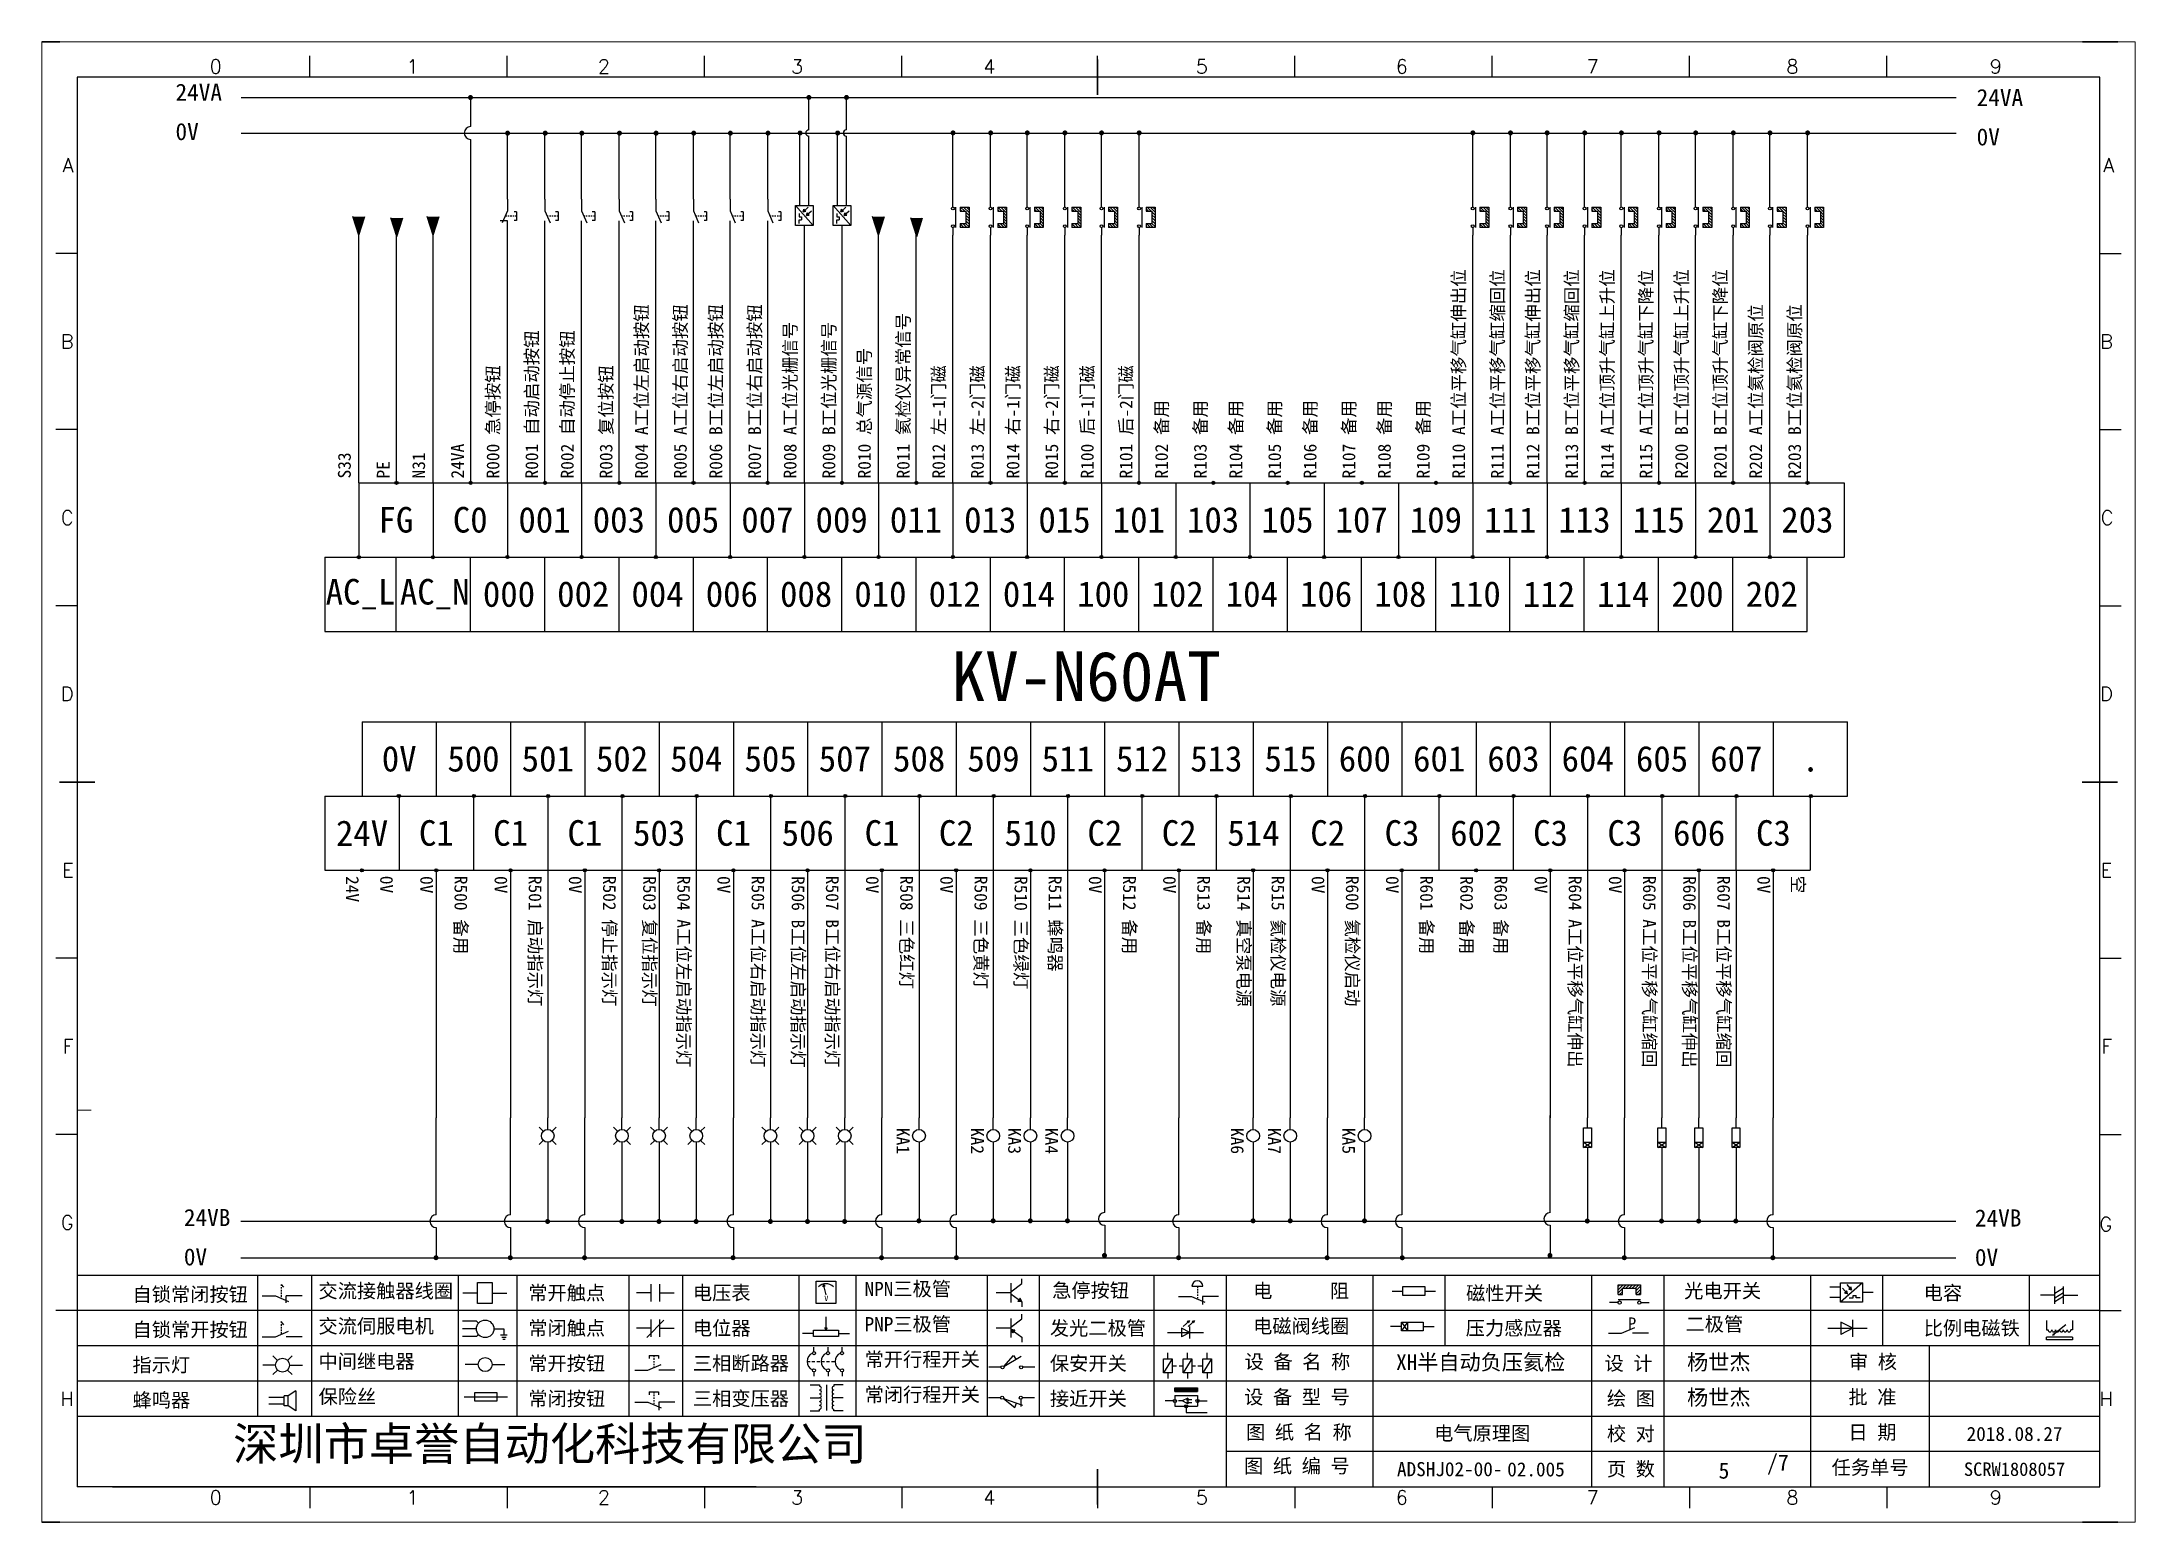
# Model space of a CAD drawing. Header units: millimetres. Extents: x 17694 to 24039, y 10083 to 11109.
# Drawn here: x 22957.1 to 23284.5, y 10083.5 to 10315 of the extents above; entities that cross this region are included whole.
import ezdxf
from ezdxf.enums import TextEntityAlignment as Align

# ---------------------------------------------------------------- set-up
doc = ezdxf.new("R2010")
doc.units = ezdxf.units.MM
doc.layers.add('AE_BOR', color=1, linetype='Continuous')
doc.layers.add('SYMS', color=7, linetype='Continuous')
doc.styles.get("Standard").update_dxf_attribs({"font": ''})
doc.styles.add('WD', font='romans.shx', dxfattribs={"bigfont": 'gbcbig.shx'})
doc.styles.add('样式 0', font='')
doc.styles.add('汉字', font='')
doc.styles.get('Standard').set_extended_font_data('SimSun')
doc.styles.get('样式 0').set_extended_font_data('KaiTi_GB2312')
doc.styles.get('汉字').set_extended_font_data('新宋体')

msp = doc.modelspace()

# ---------------------------------------------------------------- texts
at = {"char_height": 2.6754, "width": 5.97017, "attachment_point": 1, "style": '样式 0'}
for s, insert in [('24VA', (22977.961, 10308.461)), ('24VA', (23259.704, 10307.631)), ('0V', (22977.961, 10302.308)), ('0V', (23259.704, 10301.478)), ('24VB', (22979.269, 10132.454)), ('24VB', (23259.435, 10132.387)), ('0V', (22979.269, 10126.302)), ('0V', (23259.435, 10126.234))]:
    msp.add_mtext(s, dxfattribs=dict(at, insert=insert))
at = {"char_height": 2, "width": 100.08937, "attachment_point": 1}
for s, insert, rotation in [('R110 A工位平移气缸伸出位', (23177.679, 10246.706), 90), ('R111 A工位平移气缸缩回位', (23183.748, 10246.706), 90), ('R112 B工位平移气缸伸出位', (23189.299, 10246.706), 90), ('R113 B工位平移气缸缩回位', (23195.368, 10246.706), 90), ('R114 A工位顶升气缸上升位', (23200.919, 10246.706), 90), ('R115 A工位顶升气缸下降位', (23206.988, 10246.706), 90), ('R200 B工位顶升气缸上升位', (23212.539, 10246.706), 90), ('R201 B工位顶升气缸下降位', (23218.608, 10246.706), 90), ('R004 A工位左启动按钮', (23049.859, 10246.706), 90), ('R005 A工位右启动按钮', (23055.928, 10246.706), 90), ('R006 B工位左启动按钮', (23061.479, 10246.706), 90), ('R007 B工位右启动按钮', (23067.548, 10246.706), 90), ('R011 氦检仪异常信号', (23090.788, 10246.706), 90), ('R202 A工位氦检阀原位', (23224.159, 10246.706), 90), ('R203 B工位氦检阀原位', (23230.228, 10246.706), 90), ('R001 自动启动按钮', (23032.688, 10246.706), 90), ('R002 自动停止按钮', (23038.239, 10246.706), 90), ('R008 A工位光栅信号', (23073.099, 10246.706), 90), ('R009 B工位光栅信号', (23079.168, 10246.706), 90), ('R010 总气源信号', (23084.719, 10246.706), 90), ('R000 急停按钮', (23026.619, 10246.706), 90), ('R003 复位按钮', (23044.308, 10246.706), 90), ('R012 左-1门磁', (23096.339, 10246.706), 90), ('R013 左-2门磁', (23102.408, 10246.706), 90), ('R014 右-1门磁', (23107.959, 10246.706), 90), ('R015 右-2门磁', (23114.028, 10246.706), 90), ('R100 后-1门磁', (23119.579, 10246.706), 90), ('R101 后-2门磁', (23125.648, 10246.706), 90), ('R102 备用', (23131.199, 10246.706), 90), ('R103 备用', (23137.268, 10246.706), 90), ('R104 备用', (23142.819, 10246.706), 90), ('R105 备用', (23148.888, 10246.706), 90), ('R106 备用', (23154.439, 10246.706), 90), ('R107 备用', (23160.508, 10246.706), 90), ('R108 备用', (23166.059, 10246.706), 90), ('R109 备用', (23172.128, 10246.706), 90), ('S33', (23003.379, 10246.706), 90), ('PE', (23009.448, 10246.706), 90), ('N31', (23014.999, 10246.706), 90), ('24VA', (23021.068, 10246.706), 90), ('24V', (23006.643, 10184.531), 270), ('0V', (23011.992, 10184.573), 270), ('0V', (23018.263, 10184.531), 270), ('R500 备用', (23023.612, 10184.573), 270), ('0V', (23029.883, 10184.531), 270), ('R501 启动指示灯', (23035.232, 10184.573), 270), ('0V', (23041.503, 10184.531), 270), ('R502 停止指示灯', (23046.852, 10184.573), 270), ('R503 复位指示灯', (23053.123, 10184.531), 270), ('R504 A工位左启动指示灯', (23058.472, 10184.573), 270), ('0V', (23064.743, 10184.531), 270), ('R505 A工位右启动指示灯', (23070.092, 10184.573), 270), ('R506 B工位左启动指示灯', (23076.363, 10184.531), 270), ('R507 B工位右启动指示灯', (23081.712, 10184.573), 270), ('0V', (23087.983, 10184.531), 270), ('R508 三色红灯', (23093.332, 10184.573), 270), ('0V', (23099.603, 10184.531), 270), ('R509 三色黄灯', (23104.952, 10184.573), 270), ('R510 三色绿灯', (23111.223, 10184.531), 270), ('R511 蜂鸣器', (23116.572, 10184.573), 270), ('0V', (23122.843, 10184.531), 270), ('R512 备用', (23128.192, 10184.573), 270), ('0V', (23134.463, 10184.531), 270), ('R513 备用', (23139.812, 10184.573), 270), ('R514 真空泵电源', (23146.083, 10184.531), 270), ('R515 氦检仪电源', (23151.432, 10184.573), 270), ('0V', (23157.703, 10184.531), 270), ('R600 氦检仪启动', (23163.052, 10184.573), 270), ('0V', (23169.323, 10184.531), 270), ('R601 备用', (23174.672, 10184.573), 270), ('R602 备用', (23180.943, 10184.531), 270), ('R603 备用', (23186.292, 10184.573), 270), ('0V', (23192.563, 10184.531), 270), ('R604 A工位平移气缸伸出', (23197.912, 10184.573), 270), ('0V', (23204.183, 10184.531), 270), ('R605 A工位平移气缸缩回', (23209.532, 10184.573), 270), ('R606 B工位平移气缸伸出', (23215.803, 10184.531), 270), ('R607 B工位平移气缸缩回', (23221.152, 10184.573), 270), ('0V', (23227.423, 10184.531), 270), ('空', (23232.772, 10184.573), 270)]:
    msp.add_mtext(s, dxfattribs=dict(at, insert=insert, rotation=rotation))
at = {"char_height": 4, "attachment_point": 5}
for s, insert, width in [('FG', (23012.451, 10240.22), 11.61733), ('C0', (23024.071, 10240.22), 11.61733), ('001', (23035.691, 10240.22), 11.61733), ('003', (23047.311, 10240.22), 11.61733), ('005', (23058.931, 10240.22), 11.61733), ('007', (23070.551, 10240.22), 11.61733), ('009', (23082.171, 10240.22), 11.61733), ('011', (23093.791, 10240.22), 11.61733), ('013', (23105.411, 10240.22), 11.61733), ('015', (23117.031, 10240.22), 11.61733), ('101', (23128.651, 10240.22), 11.61733), ('103', (23140.271, 10240.22), 11.61733), ('105', (23151.891, 10240.22), 11.61733), ('107', (23163.511, 10240.22), 11.61733), ('109', (23175.131, 10240.22), 11.61733), ('111', (23186.751, 10240.22), 11.61733), ('113', (23198.371, 10240.22), 11.61733), ('115', (23209.991, 10240.22), 11.61733), ('201', (23221.611, 10240.22), 11.61733), ('203', (23233.231, 10240.22), 11.61733), ('AC_L', (23006.892, 10228.609), 11.118), ('AC_N', (23018.512, 10228.609), 11.118), ('000', (23030.132, 10228.609), 11.118), ('002', (23041.752, 10228.609), 11.118), ('004', (23053.372, 10228.609), 11.118), ('006', (23064.992, 10228.609), 11.118), ('008', (23076.612, 10228.609), 11.118), ('010', (23088.232, 10228.609), 11.118), ('012', (23099.852, 10228.609), 11.118), ('014', (23111.472, 10228.609), 11.118), ('100', (23123.092, 10228.609), 11.118), ('102', (23134.712, 10228.609), 11.118), ('104', (23146.332, 10228.609), 11.118), ('106', (23157.952, 10228.609), 11.118), ('108', (23169.572, 10228.609), 11.118), ('110', (23181.192, 10228.609), 11.118), ('112', (23192.812, 10228.609), 11.118), ('114', (23204.432, 10228.609), 11.118), ('200', (23216.052, 10228.609), 11.118), ('202', (23227.672, 10228.609), 11.118), ('0V', (23012.955, 10202.849), 11.616), ('500', (23024.575, 10202.849), 11.616), ('501', (23036.195, 10202.849), 11.616), ('502', (23047.815, 10202.849), 11.616), ('504', (23059.435, 10202.849), 11.616), ('505', (23071.055, 10202.849), 11.616), ('507', (23082.675, 10202.849), 11.616), ('508', (23094.295, 10202.849), 11.616), ('509', (23105.915, 10202.849), 11.616), ('511', (23117.535, 10202.849), 11.616), ('512', (23129.155, 10202.849), 11.616), ('513', (23140.775, 10202.849), 11.616), ('515', (23152.395, 10202.849), 11.616), ('600', (23164.015, 10202.849), 11.616), ('601', (23175.635, 10202.849), 11.616), ('603', (23187.255, 10202.849), 11.616), ('604', (23198.875, 10202.849), 11.616), ('605', (23210.495, 10202.849), 11.616), ('607', (23222.115, 10202.849), 11.616), ('.', (23233.735, 10202.849), 11.616), ('C1', (23018.765, 10191.233), 11.62), ('C1', (23030.385, 10191.233), 11.62), ('C1', (23042.005, 10191.233), 11.62), ('C1', (23065.245, 10191.233), 11.62), ('C1', (23088.485, 10191.233), 11.62), ('C2', (23100.105, 10191.233), 11.62), ('C2', (23123.345, 10191.233), 11.62), ('C2', (23134.965, 10191.233), 11.62), ('C2', (23158.205, 10191.233), 11.62), ('C3', (23169.825, 10191.233), 11.62), ('C3', (23193.065, 10191.233), 11.62), ('C3', (23204.685, 10191.233), 11.62), ('C3', (23227.925, 10191.233), 11.62), ('24V', (23007.145, 10191.233), 11.62), ('503', (23053.625, 10191.233), 11.62), ('506', (23076.865, 10191.233), 11.62), ('510', (23111.725, 10191.233), 11.62), ('514', (23146.585, 10191.233), 11.62), ('602', (23181.445, 10191.233), 11.62), ('606', (23216.305, 10191.233), 11.62)]:
    msp.add_mtext(s, dxfattribs=dict(at, insert=insert, width=width))
at = {"color": 0, "lineweight": -2}
for s, insert, char_height, width, attachment_point in [('KV-N60AT', (23120.416, 10215.729), 7.744, 238.16598, 5), ('电气原理图', (23182.368, 10097.257), 2.205, 34.2306, 5), ('02.005', (23186.283, 10092.831), 2.205, 5.72397, 1)]:
    msp.add_mtext(s, dxfattribs=dict(at, insert=insert, char_height=char_height, width=width, attachment_point=attachment_point))
at = {"color": 0, "lineweight": -2, "char_height": 2, "width": 71.79445, "attachment_point": 1, "rotation": 270}
for s, insert in [('{\\C256;KA1}', (23092.796, 10145.131)), ('{\\C256;KA2}', (23104.412, 10145.131)), ('{\\C256;KA3}', (23110.22, 10145.131)), ('{\\C256;KA4}', (23116.028, 10145.131)), ('{\\C256;KA6}', (23145.068, 10145.131)), ('{\\C256;KA7}', (23150.88, 10145.131)), ('{\\C256;KA5}', (23162.5, 10145.131))]:
    msp.add_mtext(s, dxfattribs=dict(at, insert=insert))
at = {"color": 0, "linetype": 'ByBlock', "lineweight": -2, "insert": (23220.183, 10091.508), "char_height": 2.5, "width": 5.1278, "attachment_point": 5}
msp.add_mtext('5', dxfattribs=at)

# ---------------------------------------------------------------- blocks, each defined once
blk = doc.blocks.new('磁性开关')
at = {"linetype": 'ByBlock'}
h = blk.add_hatch(dxfattribs=at)
h.set_pattern_fill('ANSI31', color=256, scale=0.1, style=0)
h.paths.add_polyline_path([(-1910.88, -776.69), (-1910.88, -775.29), (-1907.69, -775.29), (-1907.69, -776.69), (-1908.31, -776.69), (-1908.31, -775.79), (-1910.25, -775.79), (-1910.25, -776.69)])
for p, q in [((-1910.91, -777.81), (-1912.09, -777.81)), ((-1910.88, -776.69), (-1910.88, -775.29)), ((-1910.88, -775.29), (-1907.69, -775.29)), ((-1910.88, -776.69), (-1910.25, -776.69)), ((-1910.88, -777.39), (-1907.69, -777.39)), ((-1910.25, -776.69), (-1910.25, -775.79)), ((-1910.25, -775.79), (-1908.31, -775.79)), ((-1908.31, -776.69), (-1908.31, -775.79)), ((-1908.31, -776.69), (-1907.69, -776.69)), ((-1907.69, -775.29), (-1907.69, -776.69)), ((-1907.66, -777.81), (-1906.48, -777.81))]:
    blk.add_line(p, q, dxfattribs=at)
for centre in [(-1910.68, -777.81), (-1907.88, -777.81)]:
    blk.add_circle(centre, 0.225, dxfattribs=at)
blk = doc.blocks.new('*U8')
at = {"linetype": 'ByBlock'}
for p, q in [((-1909.23, -780.45), (-1909.23, -780.67)), ((-1909.23, -780.45), (-1908.92, -780.84)), ((-1909.23, -780.84), (-1909.23, -781.05)), ((-1911.92, -782.07), (-1910.06, -782.07)), ((-1910.06, -782.07), (-1908.18, -782.88)), ((-1909.23, -781.23), (-1909.23, -781.44)), ((-1909.23, -781.61), (-1909.23, -781.83)), ((-1909.23, -782), (-1909.23, -782.21)), ((-1909.23, -782.38), (-1909.23, -782.43)), ((-1908.52, -783.07), (-1908.52, -782.07)), ((-1906.25, -782.07), (-1908.52, -782.07))]:
    blk.add_line(p, q, dxfattribs=at)
blk = doc.blocks.new('*U11')
at = {"linetype": 'ByBlock'}
for p, q in [((-1911.92, -792.89), (-1910.06, -792.89)), ((-1910.06, -792.89), (-1908.18, -792.08)), ((-1908.88, -791.17), (-1909.23, -790.71)), ((-1909.23, -790.71), (-1909.23, -790.92)), ((-1909.23, -791.09), (-1909.23, -791.31)), ((-1909.23, -791.48), (-1909.23, -791.69)), ((-1909.23, -791.86), (-1909.23, -792.08)), ((-1909.23, -792.25), (-1909.23, -792.47)), ((-1906.25, -792.89), (-1908.52, -792.89))]:
    blk.add_line(p, q, dxfattribs=at)
blk = doc.blocks.new('蜂鸣器')
at = {"linetype": 'ByBlock'}
for p, q in [((-1907.17, -795.53), (-1908.25, -796.26)), ((-1907.17, -795.53), (-1907.17, -798.41)), ((-1908.8, -796.48), (-1911.01, -796.48)), ((-1908.8, -797.46), (-1911.01, -797.46)), ((-1908.25, -796.26), (-1908.8, -796.26)), ((-1908.8, -797.68), (-1908.8, -796.26)), ((-1908.25, -797.68), (-1908.8, -797.68)), ((-1908.25, -797.68), (-1908.25, -796.26)), ((-1907.17, -798.41), (-1908.25, -797.68))]:
    blk.add_line(p, q, dxfattribs=at)
blk = doc.blocks.new('指示灯')
at = {"linetype": 'ByBlock'}
for p, q in [((-1854.25, -776.92), (-1856.06, -776.92)), ((-1854.62, -775.59), (-1853.97, -776.23)), ((-1854.62, -778.25), (-1853.97, -777.61)), ((-1851.9, -775.59), (-1852.54, -776.23)), ((-1851.9, -778.25), (-1852.54, -777.61)), ((-1852.26, -776.92), (-1850.45, -776.92))]:
    blk.add_line(p, q, dxfattribs=at)
blk.add_circle((-1853.26, -776.92), 0.992, dxfattribs=at)
blk = doc.blocks.new('光电开关')
at = {"linetype": 'ByBlock'}
h = blk.add_hatch(dxfattribs=at)
h.set_pattern_fill('ANSI31', color=256, scale=0.01, style=0)
h.set_pattern_definition([(45, (0.172267, 0), (-0.0224506403, 0.0224506403), [])])
h.paths.add_polyline_path([(-1882.44, -776.34), (-1882.5, -775.91), (-1882.68, -776.07)])
h.paths.add_polyline_path([(-1882.86, -776.23), (-1882.44, -776.34), (-1882.68, -776.07)])
h.paths.add_polyline_path([(-1883.05, -776.88), (-1883.11, -776.45), (-1883.29, -776.61)])
h.paths.add_polyline_path([(-1883.47, -776.77), (-1883.05, -776.88), (-1883.29, -776.61)])
for p, q in [((-1884.01, -775.96), (-1885.56, -775.96)), ((-1884.01, -777.39), (-1885.56, -777.39)), ((-1880.91, -775.3), (-1884.01, -778.05)), ((-1883.75, -776.09), (-1883.05, -776.88)), ((-1883.11, -776.45), (-1883.47, -776.77)), ((-1883.05, -776.88), (-1883.47, -776.77)), ((-1883.14, -775.55), (-1882.44, -776.34)), ((-1883.05, -776.88), (-1883.11, -776.45)), ((-1882.5, -775.91), (-1882.86, -776.23)), ((-1882.44, -776.34), (-1882.86, -776.23)), ((-1882.78, -777.47), (-1882.23, -777.47)), ((-1882.44, -776.34), (-1882.5, -775.91)), ((-1882.23, -777.47), (-1882.23, -777.14)), ((-1882.23, -777.14), (-1881.78, -777.14)), ((-1881.78, -777.47), (-1881.78, -777.14)), ((-1881.23, -777.47), (-1881.78, -777.47)), ((-1879.37, -776.67), (-1880.91, -776.67))]:
    blk.add_line(p, q, dxfattribs=at)
blk.add_lwpolyline([(-1884.01, -775.3), (-1880.91, -775.3), (-1880.91, -778.05), (-1884.01, -778.05)], close=True, dxfattribs=at)
blk = doc.blocks.new('交流接触器线圈')
at = {"linetype": 'ByBlock'}
for p, q in [((-1880.82, -781.77), (-1882.87, -781.77)), ((-1878.72, -781.77), (-1876.67, -781.77))]:
    blk.add_line(p, q, dxfattribs=at)
blk.add_lwpolyline([(-1880.82, -780.28), (-1878.72, -780.28), (-1878.72, -783.26), (-1880.82, -783.26)], close=True, dxfattribs=at)
blk = doc.blocks.new('交流伺服电机')
at = {"linetype": 'ByBlock'}
for p, q in [((-1880.97, -785.75), (-1882.94, -785.75)), ((-1880.97, -786.85), (-1882.94, -786.85)), ((-1880.97, -785.75), (-1880.65, -786.03)), ((-1878.49, -786.85), (-1877.07, -786.85)), ((-1877.07, -786.85), (-1877.07, -787.72)), ((-1880.97, -787.94), (-1882.94, -787.94)), ((-1880.97, -787.94), (-1880.65, -787.67)), ((-1877.54, -787.72), (-1876.59, -787.72)), ((-1877.38, -788.01), (-1876.75, -788.01)), ((-1877.23, -788.29), (-1876.9, -788.29))]:
    blk.add_line(p, q, dxfattribs=at)
blk.add_circle((-1879.73, -786.85), 1.24, dxfattribs=at)
blk = doc.blocks.new('中间继电器')
at = {"linetype": 'ByBlock'}
for p, q in [((-1880.72, -791.92), (-1882.54, -791.92)), ((-1878.74, -791.92), (-1876.92, -791.92))]:
    blk.add_line(p, q, dxfattribs=at)
blk.add_circle((-1879.73, -791.92), 0.992, dxfattribs=at)
blk = doc.blocks.new('保险丝')
at = {"linetype": 'ByBlock'}
blk.add_line((-1882.72, -796.49), (-1876.55, -796.49), dxfattribs=at)
blk.add_lwpolyline([(-1881.2, -795.86), (-1878.06, -795.86), (-1878.06, -797.12), (-1881.2, -797.12)], close=True, dxfattribs=at)
blk = doc.blocks.new('常开按钮')
at = {"linetype": 'ByBlock'}
for p, q in [((-1910.06, -787.73), (-1908.18, -786.93)), ((-1909.9, -785.68), (-1908.56, -785.68)), ((-1909.9, -785.68), (-1909.9, -786.07)), ((-1909.23, -785.68), (-1909.23, -785.89)), ((-1909.23, -786.06), (-1909.23, -786.28)), ((-1909.23, -786.45), (-1909.23, -786.67)), ((-1909.23, -786.84), (-1909.23, -787.05)), ((-1908.56, -785.68), (-1908.56, -786.07)), ((-1911.92, -787.73), (-1910.06, -787.73)), ((-1909.23, -787.22), (-1909.23, -787.38)), ((-1906.25, -787.73), (-1908.52, -787.73))]:
    blk.add_line(p, q, dxfattribs=at)
blk = doc.blocks.new('常开触点')
at = {"linetype": 'ByBlock'}
for p, q in [((-1853.82, -782.99), (-1853.82, -780.56)), ((-1852.6, -782.99), (-1852.6, -780.56)), ((-1853.82, -781.77), (-1855.88, -781.77)), ((-1852.6, -781.77), (-1850.55, -781.77))]:
    blk.add_line(p, q, dxfattribs=at)
blk = doc.blocks.new('常闭触点')
at = {"linetype": 'ByBlock'}
for p, q in [((-1853.82, -786.77), (-1855.88, -786.77)), ((-1852.01, -785.66), (-1854.43, -788.1)), ((-1853.82, -787.99), (-1853.82, -785.56)), ((-1852.6, -787.99), (-1852.6, -785.56)), ((-1852.6, -786.77), (-1850.55, -786.77))]:
    blk.add_line(p, q, dxfattribs=at)
blk = doc.blocks.new('常闭按钮')
at = {"linetype": 'ByBlock'}
for p, q in [((-1856.13, -792.28), (-1854.28, -792.28)), ((-1854.28, -792.28), (-1852.4, -793.09)), ((-1854.11, -790.83), (-1852.77, -790.83)), ((-1854.11, -790.83), (-1854.11, -791.22)), ((-1853.44, -790.83), (-1853.44, -791.04)), ((-1853.44, -791.21), (-1853.44, -791.43)), ((-1853.44, -791.6), (-1853.44, -791.82)), ((-1853.44, -791.99), (-1853.44, -792.2)), ((-1853.44, -792.37), (-1853.44, -792.53)), ((-1852.77, -790.83), (-1852.77, -791.22)), ((-1850.47, -792.28), (-1852.73, -792.28)), ((-1852.73, -792.28), (-1852.73, -793.43))]:
    blk.add_line(p, q, dxfattribs=at)
blk = doc.blocks.new('电磁阀线圈')
at = {"linetype": 'ByBlock'}
for p, q in [((-1854.61, -795.92), (-1853.75, -797.16)), ((-1853.75, -795.92), (-1854.61, -797.16)), ((-1853.75, -795.92), (-1853.75, -797.16)), ((-1854.61, -796.54), (-1856.17, -796.54)), ((-1851.53, -796.54), (-1849.97, -796.54))]:
    blk.add_line(p, q, dxfattribs=at)
blk.add_lwpolyline([(-1854.61, -795.92), (-1851.53, -795.92), (-1851.53, -797.16), (-1854.61, -797.16)], close=True, dxfattribs=at)
blk = doc.blocks.new('电压表')
at = {"linetype": 'ByBlock'}
for p, q in [((-1814.84, -780.75), (-1814.91, -781.13)), ((-1814.6, -781.05), (-1814.91, -781.13)), ((-1814.84, -780.75), (-1814.46, -782.26)), ((-1814.84, -780.75), (-1814.6, -781.05))]:
    blk.add_line(p, q, dxfattribs=at)
blk.add_lwpolyline([(-1815.84, -780.34), (-1813.07, -780.34), (-1813.07, -783.49), (-1815.84, -783.49)], close=True, dxfattribs=at)
blk.add_arc((-1814.46, -782.26), 1.56, 46.8313, 133.1687, dxfattribs=at)
at = {"linetype": 'ByBlock', "insert": (-1814.7, -782.39), "char_height": 0.75, "width": 0.6768, "attachment_point": 1}
blk.add_mtext('V', dxfattribs=at)
blk = doc.blocks.new('电位器')
at = {"linetype": 'ByBlock'}
for p, q in [((-1814.45, -787.3), (-1814.62, -786.96)), ((-1814.62, -786.96), (-1814.27, -786.96)), ((-1814.45, -787.3), (-1814.45, -785.39)), ((-1814.45, -787.3), (-1814.27, -786.96)), ((-1816.21, -787.75), (-1817.79, -787.75)), ((-1812.68, -787.75), (-1811.1, -787.75))]:
    blk.add_line(p, q, dxfattribs=at)
blk.add_lwpolyline([(-1816.21, -787.3), (-1812.68, -787.3), (-1812.68, -788.2), (-1816.21, -788.2)], close=True, dxfattribs=at)
blk = doc.blocks.new('三相断路器')
at = {"linetype": 'ByBlock'}
for p, q in [((-1816.17, -790.33), (-1816.17, -789.7)), ((-1814.17, -790.33), (-1814.17, -789.7)), ((-1812.18, -790.33), (-1812.18, -789.7)), ((-1817.14, -791.74), (-1816.72, -791.74)), ((-1816.45, -791.74), (-1816.03, -791.74)), ((-1815.76, -791.74), (-1815.34, -791.74)), ((-1815.07, -791.74), (-1814.65, -791.74)), ((-1814.38, -791.74), (-1813.96, -791.74)), ((-1813.69, -791.74), (-1813.27, -791.74)), ((-1816.17, -793.19), (-1816.17, -793.83)), ((-1814.17, -793.19), (-1814.17, -793.83)), ((-1812.18, -793.19), (-1812.18, -793.83))]:
    blk.add_line(p, q, dxfattribs=at)
for centre in [(-1816.17, -790.55), (-1816.17, -792.98), (-1814.17, -790.55), (-1814.17, -792.98), (-1812.18, -790.55), (-1812.18, -792.98)]:
    blk.add_circle(centre, 0.219, dxfattribs=at)
for centre in [(-1815.81, -791.74), (-1813.82, -791.74), (-1811.83, -791.74)]:
    blk.add_arc(centre, 1.32, 115.5791, 244.4209, dxfattribs=at)
blk = doc.blocks.new('三相变压器')
at = {"linetype": 'ByBlock'}
for p, q in [((-1816.69, -795.03), (-1815.37, -795.03)), ((-1815.37, -795.03), (-1815.37, -795.24)), ((-1814.34, -798.7), (-1814.34, -795.04)), ((-1812, -795.03), (-1813.32, -795.03)), ((-1813.32, -795.03), (-1813.32, -795.24)), ((-1816.69, -796.87), (-1815.37, -796.87)), ((-1816.69, -798.71), (-1815.37, -798.71)), ((-1815.37, -798.71), (-1815.37, -798.5)), ((-1812, -796.87), (-1813.32, -796.87)), ((-1813.32, -798.71), (-1813.32, -798.5)), ((-1812, -798.71), (-1813.32, -798.71))]:
    blk.add_line(p, q, dxfattribs=at)
for centre, start, end in [((-1815.37, -795.51), 270, 90), ((-1815.37, -796.06), 270, 90), ((-1813.32, -795.51), 90, 270), ((-1813.32, -796.06), 90, 270), ((-1815.37, -796.6), 270, 90), ((-1815.37, -797.14), 270, 90), ((-1815.37, -797.68), 270, 90), ((-1815.37, -798.23), 270, 90), ((-1813.32, -796.6), 90, 270), ((-1813.32, -797.14), 90, 270), ((-1813.32, -797.68), 90, 270), ((-1813.32, -798.23), 90, 270)]:
    blk.add_arc(centre, 0.271, start, end, dxfattribs=at)
blk = doc.blocks.new('压力感应器')
at = {"linetype": 'ByBlock'}
for p, q in [((-1817.44, -777.73), (-1815.59, -777.73)), ((-1815.59, -777.73), (-1813.71, -776.93)), ((-1811.78, -777.73), (-1814.05, -777.73))]:
    blk.add_line(p, q, dxfattribs=at)
at = {"linetype": 'ByBlock', "insert": (-1814.65, -775.48), "char_height": 1.68, "width": 1.2242, "attachment_point": 1}
blk.add_mtext('{\\fNSimSun|b0|i0|c134|p49;P}', dxfattribs=at)
blk = doc.blocks.new('二极管')
at = {"linetype": 'ByBlock'}
for p, q in [((-1787.52, -776.77), (-1781.92, -776.77)), ((-1783.97, -776.77), (-1785.69, -775.9)), ((-1785.69, -775.9), (-1785.69, -777.65)), ((-1783.97, -776.77), (-1785.69, -777.65)), ((-1783.97, -777.99), (-1783.97, -775.56))]:
    blk.add_line(p, q, dxfattribs=at)
blk = doc.blocks.new('NPN三极管')
at = {"linetype": 'ByBlock'}
for p, q in [((-1785.73, -780.61), (-1785.73, -783.32)), ((-1785.73, -781.82), (-1784.15, -780.66)), ((-1784.15, -780.66), (-1784.15, -779.98)), ((-1785.73, -781.97), (-1787.81, -781.97)), ((-1785.73, -782.11), (-1784.15, -783.27)), ((-1784.41, -782.73), (-1784.74, -783.18)), ((-1784.15, -783.27), (-1784.74, -783.18)), ((-1784.15, -783.27), (-1784.41, -782.73)), ((-1784.15, -783.27), (-1784.15, -783.96))]:
    blk.add_line(p, q, dxfattribs=at)
blk = doc.blocks.new('PNP三极管')
at = {"linetype": 'ByBlock'}
for p, q in [((-1784.9, -786.74), (-1786.98, -786.74)), ((-1784.9, -785.38), (-1784.9, -788.09)), ((-1784.9, -786.59), (-1783.32, -785.43)), ((-1784.9, -786.88), (-1783.32, -788.04)), ((-1784.9, -786.88), (-1784.31, -786.97)), ((-1784.9, -786.88), (-1784.64, -787.42)), ((-1784.31, -786.97), (-1784.64, -787.42)), ((-1783.32, -785.43), (-1783.32, -784.75)), ((-1783.32, -788.04), (-1783.32, -788.73))]:
    blk.add_line(p, q, dxfattribs=at)
blk = doc.blocks.new('常开行程开关')
at = {"linetype": 'ByBlock'}
for p, q in [((-1786.29, -792.3), (-1788.01, -792.3)), ((-1785.89, -792.17), (-1784.52, -790.62)), ((-1785.89, -792.17), (-1783.43, -790.72)), ((-1784.52, -790.62), (-1784.19, -791.17)), ((-1781.48, -792.3), (-1783.21, -792.3))]:
    blk.add_line(p, q, dxfattribs=at)
for centre in [(-1786.07, -792.3), (-1783.42, -792.3)]:
    blk.add_circle(centre, 0.219, dxfattribs=at)
blk = doc.blocks.new('常闭行程开关')
at = {"linetype": 'ByBlock'}
for p, q in [((-1786.34, -796.62), (-1788.07, -796.62)), ((-1785.93, -796.72), (-1783.25, -797.7)), ((-1785.93, -796.72), (-1784.3, -798)), ((-1784.3, -798), (-1784.08, -797.4)), ((-1783.48, -796.84), (-1783.48, -797.85)), ((-1781.54, -796.62), (-1783.26, -796.62))]:
    blk.add_line(p, q, dxfattribs=at)
for centre in [(-1786.12, -796.62), (-1783.48, -796.62)]:
    blk.add_circle(centre, 0.219, dxfattribs=at)
blk = doc.blocks.new('电容')
at = {"linetype": 'ByBlock'}
for p, q in [((-1756.08, -782.99), (-1756.08, -780.56)), ((-1754.86, -780.79), (-1756.08, -781.55)), ((-1754.86, -782.99), (-1754.86, -780.56)), ((-1756.08, -781.77), (-1758.13, -781.77)), ((-1754.86, -781.44), (-1756.08, -782.2)), ((-1754.86, -781.99), (-1756.08, -782.75)), ((-1754.86, -781.77), (-1752.81, -781.77))]:
    blk.add_line(p, q, dxfattribs=at)
blk = doc.blocks.new('发光二极管')
at = {"linetype": 'ByBlock'}
for p, q in [((-1758.01, -786.77), (-1752.89, -786.77)), ((-1754.84, -786.77), (-1756.04, -786.16)), ((-1756.04, -786.16), (-1756.04, -787.39)), ((-1754.84, -786.77), (-1756.04, -787.39)), ((-1755.78, -785.92), (-1754.89, -785.14)), ((-1754.89, -785.14), (-1755.2, -785.22)), ((-1755.2, -785.22), (-1755.01, -785.43)), ((-1755.08, -785.92), (-1754.18, -785.14)), ((-1754.89, -785.14), (-1755.01, -785.43)), ((-1754.84, -787.63), (-1754.84, -785.92)), ((-1754.18, -785.14), (-1754.49, -785.22)), ((-1754.49, -785.22), (-1754.31, -785.43)), ((-1754.18, -785.14), (-1754.31, -785.43))]:
    blk.add_line(p, q, dxfattribs=at)
blk = doc.blocks.new('比例电磁阀')
at = {"linetype": 'ByBlock'}
for p, q in [((-1757.26, -775.38), (-1757.26, -776.71)), ((-1757.26, -776.71), (-1757.05, -776.71)), ((-1753.6, -777.73), (-1757.25, -777.73)), ((-1757.25, -778.13), (-1757.25, -777.73)), ((-1753.6, -778.13), (-1757.25, -778.13)), ((-1754.5, -775.98), (-1756.35, -777.44)), ((-1756.35, -777.44), (-1756.25, -777.25)), ((-1756.35, -777.44), (-1756.15, -777.38)), ((-1756.15, -777.38), (-1756.25, -777.25)), ((-1753.58, -776.71), (-1753.8, -776.71)), ((-1753.6, -777.73), (-1753.6, -778.13)), ((-1753.58, -775.38), (-1753.58, -776.71))]:
    blk.add_line(p, q, dxfattribs=at)
for centre in [(-1756.78, -776.71), (-1756.24, -776.71), (-1755.7, -776.71), (-1755.15, -776.71), (-1754.61, -776.71), (-1754.07, -776.71)]:
    blk.add_arc(centre, 0.271, 180, 0, dxfattribs=at)
blk = doc.blocks.new('保安开关')
at = {"linetype": 'ByBlock'}
for p, q in [((-1757.96, -790.79), (-1757.96, -789.97)), ((-1755.17, -790.79), (-1755.17, -789.97)), ((-1752.39, -790.79), (-1752.39, -789.97)), ((-1757.33, -790.79), (-1758.6, -792.81)), ((-1757.96, -792.81), (-1757.96, -793.62)), ((-1757.33, -791.8), (-1756.72, -791.8)), ((-1756.35, -791.8), (-1755.89, -791.8)), ((-1754.54, -790.79), (-1755.81, -792.81)), ((-1755.17, -792.81), (-1755.17, -793.62)), ((-1754.52, -791.8), (-1754.06, -791.8)), ((-1753.69, -791.8), (-1753.08, -791.8)), ((-1751.75, -790.79), (-1753.02, -792.81)), ((-1752.39, -792.81), (-1752.39, -793.62))]:
    blk.add_line(p, q, dxfattribs=at)
for points in [[(-1758.6, -790.79), (-1757.33, -790.79), (-1757.33, -792.81), (-1758.6, -792.81)], [(-1755.81, -790.79), (-1754.54, -790.79), (-1754.54, -792.81), (-1755.81, -792.81)], [(-1753.02, -790.79), (-1751.75, -790.79), (-1751.75, -792.81), (-1753.02, -792.81)]]:
    blk.add_lwpolyline(points, close=True, dxfattribs=at)
blk = doc.blocks.new('接近开关')
at = {"linetype": 'ByBlock'}
h = blk.add_hatch(dxfattribs=at)
h.set_pattern_fill('ANSI31', color=256, scale=0.01, style=0)
h.set_pattern_definition([(45, (-89.131516, -30.795668), (-0.0224506403, 0.0224506403), [])])
h.paths.add_polyline_path([(-1516.96, -1123.35), (-1516.96, -1122.85), (-1513.76, -1122.85), (-1513.76, -1123.35)])
for p, q in [((-1517.18, -1124.71), (-1518.36, -1124.71)), ((-1516.96, -1123.35), (-1516.96, -1122.85)), ((-1516.96, -1122.85), (-1513.76, -1122.85)), ((-1516.96, -1123.35), (-1513.76, -1123.35)), ((-1516.96, -1123.95), (-1513.76, -1123.95)), ((-1516.96, -1123.95), (-1516.96, -1125.47)), ((-1516.96, -1125.47), (-1513.76, -1125.47)), ((-1515.91, -1124.71), (-1516.45, -1124.71)), ((-1515.11, -1124.31), (-1515.91, -1124.71)), ((-1515.11, -1125.11), (-1515.91, -1124.71)), ((-1515.33, -1124.53), (-1515.17, -1124.53)), ((-1515.33, -1124.88), (-1515.17, -1124.88)), ((-1515.25, -1124.45), (-1515.25, -1124.61)), ((-1515.11, -1124.31), (-1515.11, -1125.11)), ((-1515.11, -1124.48), (-1514.58, -1124.48)), ((-1515.11, -1124.94), (-1514.58, -1124.94)), ((-1513.76, -1122.85), (-1513.76, -1123.35)), ((-1513.76, -1123.95), (-1513.76, -1125.47)), ((-1513.54, -1124.71), (-1512.36, -1124.71)), ((-1515.36, -1125.69), (-1515.36, -1126.36)), ((-1515.36, -1126.36), (-1512.36, -1126.36))]:
    blk.add_line(p, q, dxfattribs=at)
for centre in [(-1516.96, -1124.71), (-1515.36, -1125.47), (-1513.76, -1124.71)]:
    blk.add_circle(centre, 0.225, dxfattribs=at)
blk = doc.blocks.new('电阻')
at = {"linetype": 'ByBlock'}
for p, q in [((-3.09, 0), (-1.57, 0)), ((1.57, 0), (3.09, 0))]:
    blk.add_line(p, q, dxfattribs=at)
blk.add_lwpolyline([(-1.57, 0.63), (1.57, 0.63), (1.57, -0.63), (-1.57, -0.63)], close=True, dxfattribs=at)
blk = doc.blocks.new('急停按钮')
at = {"linetype": 'ByBlock'}
for p, q in [((-1.86, 0), (0, 0)), ((0, 0), (1.88, -0.81)), ((0.06, 1.45), (1.61, 1.45)), ((0.83, 1.45), (0.83, 1.24)), ((0.83, 1.07), (0.83, 0.85)), ((0.83, 0.68), (0.83, 0.47)), ((0.83, 0.29), (0.83, 0.08)), ((3.81, 0), (1.54, 0)), ((1.54, 0), (1.54, -1.15)), ((0.83, -0.09), (0.83, -0.24))]:
    blk.add_line(p, q, dxfattribs=at)
blk.add_arc((0.83, 1.45), 0.774, 0, 180)
blk = doc.blocks.new('电控横A4')
for p, q in [((292, -5), (5, -5)), ((5, -5), (5, -205)), ((292, -205), (292, -5)), ((10.03, -205), (289.53, -205)), ((130.8, -205), (190.75, -205)), ((190.75, -205), (259.54, -205))]:
    blk.add_line(p, q)
at = {"lineweight": 9, "ltscale": 0.1}
for p, q in [((5, -151.57), (7, -151.57)), ((101.34, -205), (130.8, -205)), ((129.44, -205), (129.44, -205)), ((129.44, -205), (129.44, -205)), ((129.44, -205), (129.44, -205)), ((129.44, -205), (129.44, -205))]:
    blk.add_line(p, q, dxfattribs=at)
at = {"linetype": 'ByBlock'}
for p, q in [((292, -175), (5, -175)), ((292, -180), (5, -180)), ((292, -185), (5, -185)), ((292, -190), (5, -190)), ((292, -195), (5, -195)), ((292, -200), (168.03, -200))]:
    blk.add_line(p, q, dxfattribs=at)
at = {"color": 0, "lineweight": -2}
for p, q in [((30.58, -175), (30.58, -195)), ((38.26, -175), (38.26, -195)), ((59.05, -175), (59.05, -195)), ((67.4, -175), (67.4, -195)), ((83.26, -175), (83.26, -195)), ((90.91, -175), (90.91, -195)), ((107.4, -175), (107.4, -195)), ((115.5, -175), (115.5, -195)), ((134.12, -175), (134.12, -195)), ((141.48, -175), (141.48, -195)), ((157.79, -175), (157.79, -195)), ((168.03, -175), (168.03, -204.92)), ((188.84, -175), (188.84, -185)), ((199.08, -175), (199.08, -185)), ((219.89, -175), (219.89, -185)), ((230.12, -175), (230.12, -185)), ((250.93, -175), (250.93, -185)), ((261.17, -175), (261.17, -185)), ((281.98, -175), (281.98, -185)), ((188.84, -185), (188.84, -204.92)), ((219.89, -185), (219.89, -205)), ((230.12, -185), (230.12, -205)), ((250.93, -185), (250.93, -205)), ((267.79, -185), (267.79, -205))]:
    blk.add_line(p, q, dxfattribs=at)
at = {"color": 0, "ltscale": 2}
for p, q in [((292, -205), (292, -183.55)), ((101.34, -205), (5, -205)), ((259.54, -205), (289.53, -205)), ((259.54, -205), (292, -205))]:
    blk.add_line(p, q, dxfattribs=at)
at = {"layer": 'AE_BOR', "lineweight": 30}
for p, q in [((2.53, 0), (0, 0)), ((294.53, 0), (289.53, 0)), ((0, -210), (2.53, -210)), ((294.53, -210), (289.53, -210))]:
    blk.add_line(p, q, dxfattribs=at)
at = {"layer": 'AE_BOR', "color": 1, "lineweight": 15}
for p, q in [((0, 0), (297, 0)), ((0, -210), (0, 0)), ((297, 0), (297, -210)), ((297, -210), (0, -210))]:
    blk.add_line(p, q, dxfattribs=at)
at = {"layer": 'AE_BOR'}
for p, q in [((38.03, -5), (38.03, -2)), ((66.03, -5), (66.03, -2)), ((94.03, -5), (94.03, -2)), ((122.03, -5), (122.03, -2)), ((149.78, -5), (149.78, -2)), ((177.78, -5), (177.78, -2)), ((205.78, -5), (205.78, -2)), ((233.78, -5), (233.78, -2)), ((261.78, -5), (261.78, -2)), ((5, -30), (2, -30)), ((292, -30), (295, -30)), ((5, -55), (2, -55)), ((292, -55), (295, -55)), ((5, -80), (2, -80)), ((292, -80), (295, -80)), ((5, -130), (2, -130)), ((292, -130), (295, -130)), ((5, -155), (2, -155)), ((292, -155), (295, -155)), ((5, -180), (2, -180)), ((292, -180), (295, -180)), ((38.03, -205), (38.03, -208)), ((66.03, -205), (66.03, -208)), ((94.03, -205), (94.03, -208)), ((122.03, -205), (122.03, -208)), ((149.78, -205), (149.78, -208)), ((177.78, -205), (177.78, -208)), ((205.78, -205), (205.78, -208)), ((233.78, -205), (233.78, -208)), ((261.78, -205), (261.78, -208))]:
    blk.add_line(p, q, dxfattribs=at)
at = {"layer": 'AE_BOR', "color": 2, "lineweight": 30}
for p, q in [((149.78, -7.5), (149.78, -2.5)), ((2.5, -105), (7.5, -105)), ((289.5, -105), (294.5, -105)), ((149.78, -202.5), (149.78, -207.5)), ((149.78, -205), (149.78, -207.5))]:
    blk.add_line(p, q, dxfattribs=at)
at = {"linetype": 'ByBlock'}
for name, p in [('*U8', (1943.19, 604.18)), ('交流接触器线圈', (1942.62, 604.27)), ('常开触点', (1940.27, 604.3)), ('电压表', (1925.71, 604.52)), ('NPN三极管', (1923.2, 604.5)), ('磁性开关', (2134.53, 598.96)), ('光电开关', (2139.22, 599.27)), ('电容', (2041.69, 603.98)), ('电位器', (1925.71, 604.52)), ('PNP三极管', (1922.37, 604.27)), ('压力感应器', (2039.72, 594.52)), ('*U11', (1943.19, 609.18)), ('交流伺服电机', (1942.62, 604.27)), ('常闭触点', (1940.27, 604.3)), ('发光二极管', (1917.72, 603.69)), ('电磁阀线圈', (2047.53, 614.3)), ('二极管', (2040.91, 594.27)), ('比例电磁阀', (2041.69, 593.98)), ('指示灯', (1887.41, 589.18)), ('中间继电器', (1942.62, 604.27)), ('常开按钮', (1996.06, 599.3)), ('三相断路器', (1925.71, 604.52)), ('常开行程开关', (1922.37, 604.27)), ('保安开关', (1917.72, 603.98)), ('蜂鸣器', (1943.19, 604.18)), ('保险丝', (1942.62, 604.27)), ('常闭按钮', (1940.27, 599.3)), ('三相变压器', (1925.71, 604.52)), ('常闭行程开关', (1922.37, 604.27)), ('接近开关', (1677.72, 931.9))]:
    blk.add_blockref(name, p, dxfattribs=at)
for name, p in [('急停按钮', (163.12, -177.98)), ('电阻', (194.66, -177.22))]:
    blk.add_blockref(name, p)
at = {"char_height": 2, "attachment_point": 1, "style": '汉字'}
for s, insert in [('{\\fKaiTi_GB2312|b0|i0|c134|p49;自锁常闭按钮}', (12.86, -176.69)), ('{\\fKaiTi_GB2312|b0|i0|c134|p49;交流接触器线圈}', (39.25, -176.19)), ('{\\fKaiTi_GB2312|b0|i0|c134|p49;常开触点}', (69.01, -176.48)), ('{\\fKaiTi_GB2312|b0|i0|c134|p49;电压表}', (92.37, -176.47)), ('{\\fKaiTi_GB2312|b0|i0|c134|p49;NPN三极管}', (116.73, -175.91)), ('{\\fKaiTi_GB2312|b0|i0|c134|p49;急停按钮}', (143.35, -176.12)), ('{\\fKaiTi_GB2312|b0|i0|c134|p49;电      阻}', (171.86, -176.19)), ('{\\fKaiTi_GB2312|b0|i0|c134|p49;磁性开关}', (202.07, -176.53)), ('{\\fKaiTi_GB2312|b0|i0|c134|p49;光电开关}', (233.02, -176.19)), ('{\\fKaiTi_GB2312|b0|i0|c134|p49;电容}', (267, -176.48)), ('{\\fKaiTi_GB2312|b0|i0|c134|p49;交流伺服电机}', (39.25, -181.19)), ('{\\fKaiTi_GB2312|b0|i0|c134|p49;电位器}', (92.37, -181.47)), ('{\\fKaiTi_GB2312|b0|i0|c134|p49;PNP三极管}', (116.73, -180.91)), ('{\\fKaiTi_GB2312|b0|i0|c134|p49;电磁阀线圈}', (171.86, -181.19)), ('{\\fKaiTi_GB2312|b0|i0|c134|p49;压力感应器}', (202.02, -181.47)), ('{\\fKaiTi_GB2312|b0|i0|c134|p49;二极管}', (233.2, -180.91)), ('{\\fKaiTi_GB2312|b0|i0|c134|p49;自锁常开按钮}', (12.86, -181.69)), ('{\\fKaiTi_GB2312|b0|i0|c134|p49;常闭触点}', (69.01, -181.48)), ('{\\fKaiTi_GB2312|b0|i0|c134|p49;发光二极管}', (143.02, -181.48)), ('{\\fKaiTi_GB2312|b0|i0|c134|p49;比例电磁铁}', (267, -181.48)), ('{\\fKaiTi_GB2312|b0|i0|c134|p49;指示灯}', (12.86, -186.69)), ('{\\fKaiTi_GB2312|b0|i0|c134|p49;中间继电器}', (39.25, -186.19)), ('{\\fKaiTi_GB2312|b0|i0|c134|p49;常开按钮}', (69.01, -186.48)), ('{\\fKaiTi_GB2312|b0|i0|c134|p49;三相断路器}', (92.37, -186.47)), ('{\\fKaiTi_GB2312|b0|i0|c134|p49;常开行程开关}', (116.73, -185.91)), ('{\\fKaiTi_GB2312|b0|i0|c134|p49;保安开关}', (143.02, -186.48)), ('{\\fKaiTi_GB2312|b0|i0|c134|p0;设 备 名 称}', (170.65, -186.24)), ('{\\fKaiTi_GB2312|b0|i0|c134|p0;设 计}', (221.72, -186.46)), ('{\\fKaiTi_GB2312|b0|i0|c134|p0;审 核}', (256.39, -186.25)), ('{\\fKaiTi_GB2312|b0|i0|c134|p49;蜂鸣器}', (12.86, -191.69)), ('{\\fKaiTi_GB2312|b0|i0|c134|p49;保险丝}', (39.25, -191.19)), ('{\\fKaiTi_GB2312|b0|i0|c134|p49;常闭按钮}', (69.01, -191.48)), ('{\\fKaiTi_GB2312|b0|i0|c134|p49;三相变压器}', (92.37, -191.47)), ('{\\fKaiTi_GB2312|b0|i0|c134|p49;常闭行程开关}', (116.73, -190.91)), ('{\\fKaiTi_GB2312|b0|i0|c134|p49;接近开关}', (143.02, -191.48)), ('{\\fKaiTi_GB2312|b0|i0|c134|p0;设 备 型 号}', (170.58, -191.24)), ('{\\fKaiTi_GB2312|b0|i0|c134|p0;绘 图}', (222.05, -191.46)), ('{\\fKaiTi_GB2312|b0|i0|c134|p0;批 准}', (256.32, -191.25)), ('{\\fKaiTi_GB2312|b0|i0|c134|p0;图 纸 名 称}', (170.86, -196.24)), ('{\\fKaiTi_GB2312|b0|i0|c134|p0;日 期}', (256.32, -196.25)), ('{\\fKaiTi_GB2312|b0|i0|c134|p0;校 对}', (222.05, -196.46)), ('{\\fKaiTi_GB2312|b0|i0|c134|p0;图 纸 编 号}', (170.57, -201.03)), ('{\\fKaiTi_GB2312|b0|i0|c134|p0;页 数}', (222.05, -201.46)), ('{\\fKaiTi_GB2312|b0|i0|c134|p0;任务单号}', (253.94, -201.25))]:
    blk.add_mtext(s, dxfattribs=dict(at, insert=insert))
for s, insert, char_height, width, attachment_point in [('{\\fKaiTi_GB2312|b0|i0|c134|p49;XH半自动负压氦检}', (192.15, -186.2), 2.2, 26.5767, 1), ('{\\fKaiTi_GB2312|b0|i0|c134|p49;杨世杰}', (233.43, -186.2), 2.2, 15.3175, 1), ('{\\fKaiTi_GB2312|b0|i0|c134|p49;杨世杰}', (233.43, -191.2), 2.2, 15.3175, 1), ('{\\fKaiTi_GB2312|b0|i0|c134|p49;2018.08.27}', (279.89, -197.5), 2, 24.2172, 5), ('{\\fKaiTi_GB2312|b0|i0|c134|p49;SCRW1808057}', (279.89, -202.5), 1.92, 24.2172, 5)]:
    blk.add_mtext(s, dxfattribs=dict(insert=insert, char_height=char_height, width=width, attachment_point=attachment_point))
at = {"color": 0, "lineweight": -2}
for s, insert, char_height, width, attachment_point in [('深圳市卓誉自动化科技有限公司', (27.14, -196.53), 4.7064, 96.1138, 1), ('{\\C256;ADSHJ02-00-}', (199.75, -202.5), 2, 31.0482, 5)]:
    blk.add_mtext(s, dxfattribs=dict(at, insert=insert, char_height=char_height, width=width, attachment_point=attachment_point))
at = {"color": 0, "linetype": 'ByBlock', "lineweight": -2, "insert": (242.64, -201.84), "char_height": 4.2689, "width": 20.8102, "attachment_point": 5}
blk.add_mtext('  {\\H0.53119x; /7}', dxfattribs=at)
at = {"layer": 'AE_BOR', "style": 'WD'}
for s, p in [('0', (24.67, -4.5)), ('1', (52.6, -4.5)), ('2', (79.75, -4.5)), ('3', (107.15, -4.5)), ('4', (134.45, -4.5)), ('5', (164.59, -4.5)), ('6', (192.94, -4.5)), ('7', (220.04, -4.5)), ('8', (248.37, -4.5)), ('9', (277.23, -4.5)), ('0', (24.67, -207.5)), ('1', (52.6, -207.5)), ('2', (79.75, -207.5)), ('3', (107.15, -207.5)), ('4', (134.45, -207.5)), ('5', (164.59, -207.5)), ('6', (192.94, -207.5)), ('7', (220.04, -207.5)), ('8', (248.37, -207.5)), ('9', (277.23, -207.5))]:
    blk.add_text(s, height=2, dxfattribs=at).set_placement(p, align=Align.CENTER)
for s, p in [('A', (4.5, -17.5)), ('A', (294.03, -17.5)), ('B', (4.5, -42.5)), ('B', (293.84, -42.5)), ('C', (4.5, -67.5)), ('C', (293.93, -67.5)), ('D', (4.5, -92.5)), ('D', (293.84, -92.5)), ('E', (4.5, -117.5)), ('E', (293.74, -117.5)), ('F', (4.5, -142.5)), ('F', (293.74, -142.5)), ('F', (293.74, -142.5)), ('G', (4.5, -167.5)), ('G', (293.74, -167.72)), ('H', (4.5, -192.5)), ('H', (293.84, -192.5))]:
    blk.add_text(s, height=2, dxfattribs=at).set_placement(p, align=Align.MIDDLE_RIGHT)
blk = doc.blocks.new('WDDOT')
blk.add_hatch(color=256).paths.add_polyline_path([(0.5, 0, 1), (-0.5, 0, 1)])
blk.add_circle((0, 0), 0.5)

# ---------------------------------------------------------------- hatches: boundary and pattern name
h = msp.add_hatch(color=256)
edge = h.paths.add_edge_path()
edge.add_arc((23024.108, 10306.296), 0.393, 0, 360)
h = msp.add_hatch(color=256)
edge = h.paths.add_edge_path()
edge.add_arc((23077.042, 10306.309), 0.393, 0, 360)
h = msp.add_hatch(color=256)
edge = h.paths.add_edge_path()
edge.add_arc((23082.927, 10306.309), 0.393, 0, 360)
h = msp.add_hatch(color=256)
edge = h.paths.add_edge_path()
edge.add_arc((23029.911, 10300.724), 0.393, 0, 360)
h = msp.add_hatch(color=256)
edge = h.paths.add_edge_path()
edge.add_arc((23035.797, 10300.724), 0.393, 0, 360)
h = msp.add_hatch(color=256)
edge = h.paths.add_edge_path()
edge.add_arc((23041.527, 10300.724), 0.393, 0, 360)
h = msp.add_hatch(color=256)
edge = h.paths.add_edge_path()
edge.add_arc((23047.413, 10300.724), 0.393, 0, 360)
h = msp.add_hatch(color=256)
edge = h.paths.add_edge_path()
edge.add_arc((23053.143, 10300.724), 0.393, 0, 360)
h = msp.add_hatch(color=256)
edge = h.paths.add_edge_path()
edge.add_arc((23059.029, 10300.724), 0.393, 0, 360)
h = msp.add_hatch(color=256)
edge = h.paths.add_edge_path()
edge.add_arc((23064.759, 10300.724), 0.393, 0, 360)
h = msp.add_hatch(color=256)
edge = h.paths.add_edge_path()
edge.add_arc((23070.645, 10300.724), 0.393, 0, 360)
h = msp.add_hatch(color=256)
edge = h.paths.add_edge_path()
edge.add_arc((23075.659, 10300.749), 0.393, 0, 360)
h = msp.add_hatch(color=256)
edge = h.paths.add_edge_path()
edge.add_arc((23081.545, 10300.749), 0.393, 0, 360)
h = msp.add_hatch(color=256)
edge = h.paths.add_edge_path()
edge.add_arc((23099.591, 10300.766), 0.393, 0, 360)
h = msp.add_hatch(color=256)
edge = h.paths.add_edge_path()
edge.add_arc((23105.477, 10300.766), 0.393, 0, 360)
h = msp.add_hatch(color=256)
edge = h.paths.add_edge_path()
edge.add_arc((23111.207, 10300.766), 0.393, 0, 360)
h = msp.add_hatch(color=256)
edge = h.paths.add_edge_path()
edge.add_arc((23117.093, 10300.766), 0.393, 0, 360)
h = msp.add_hatch(color=256)
edge = h.paths.add_edge_path()
edge.add_arc((23122.823, 10300.766), 0.393, 0, 360)
h = msp.add_hatch(color=256)
edge = h.paths.add_edge_path()
edge.add_arc((23128.709, 10300.766), 0.393, 0, 360)
h = msp.add_hatch(color=256)
edge = h.paths.add_edge_path()
edge.add_arc((23180.907, 10300.766), 0.393, 0, 360)
h = msp.add_hatch(color=256)
edge = h.paths.add_edge_path()
edge.add_arc((23186.793, 10300.766), 0.393, 0, 360)
h = msp.add_hatch(color=256)
edge = h.paths.add_edge_path()
edge.add_arc((23192.523, 10300.766), 0.393, 0, 360)
h = msp.add_hatch(color=256)
edge = h.paths.add_edge_path()
edge.add_arc((23198.409, 10300.766), 0.393, 0, 360)
h = msp.add_hatch(color=256)
edge = h.paths.add_edge_path()
edge.add_arc((23204.147, 10300.766), 0.393, 0, 360)
h = msp.add_hatch(color=256)
edge = h.paths.add_edge_path()
edge.add_arc((23210.033, 10300.766), 0.393, 0, 360)
h = msp.add_hatch(color=256)
edge = h.paths.add_edge_path()
edge.add_arc((23215.763, 10300.766), 0.393, 0, 360)
h = msp.add_hatch(color=256)
edge = h.paths.add_edge_path()
edge.add_arc((23221.649, 10300.766), 0.393, 0, 360)
h = msp.add_hatch(color=256)
edge = h.paths.add_edge_path()
edge.add_arc((23227.387, 10300.766), 0.393, 0, 360)
h = msp.add_hatch(color=256)
edge = h.paths.add_edge_path()
edge.add_arc((23233.273, 10300.766), 0.393, 0, 360)
for points in [[(23007.578, 10287.672), (23006.643, 10284.753), (23005.707, 10287.672)], [(23013.527, 10287.474), (23012.592, 10284.556), (23011.656, 10287.474)], [(23019.194, 10287.672), (23018.259, 10284.753), (23017.323, 10287.672)], [(23088.89, 10287.672), (23087.955, 10284.753), (23087.019, 10287.672)], [(23094.839, 10287.474), (23093.904, 10284.556), (23092.968, 10287.474)], [(23012.772, 10246.033, 1), (23012.285, 10246.033, 1)], [(23024.388, 10246.033, 1), (23023.901, 10246.033, 1)], [(23036.004, 10246.033, 1), (23035.517, 10246.033, 1)], [(23047.62, 10246.033, 1), (23047.133, 10246.033, 1)], [(23059.236, 10246.033, 1), (23058.749, 10246.033, 1)], [(23070.852, 10246.033, 1), (23070.365, 10246.033, 1)], [(23082.468, 10246.033, 1), (23081.981, 10246.033, 1)], [(23094.084, 10246.033, 1), (23093.597, 10246.033, 1)], [(23105.7, 10246.033, 1), (23105.213, 10246.033, 1)], [(23117.316, 10246.033, 1), (23116.829, 10246.033, 1)], [(23128.932, 10246.033, 1), (23128.445, 10246.033, 1)], [(23140.548, 10246.033, 1), (23140.061, 10246.033, 1)], [(23152.164, 10246.033, 1), (23151.677, 10246.033, 1)], [(23163.78, 10246.033, 1), (23163.293, 10246.033, 1)], [(23175.396, 10246.033, 1), (23174.909, 10246.033, 1)], [(23187.016, 10246.033, 1), (23186.529, 10246.033, 1)], [(23198.636, 10246.033, 1), (23198.149, 10246.033, 1)], [(23210.256, 10246.033, 1), (23209.769, 10246.033, 1)], [(23221.876, 10246.033, 1), (23221.389, 10246.033, 1)], [(23233.496, 10246.033, 1), (23233.009, 10246.033, 1)], [(23006.888, 10234.408, 1), (23006.4, 10234.408, 1)], [(23018.504, 10234.408, 1), (23018.016, 10234.408, 1)], [(23030.118, 10234.417, 1), (23029.631, 10234.417, 1)], [(23041.734, 10234.417, 1), (23041.247, 10234.417, 1)], [(23053.35, 10234.417, 1), (23052.863, 10234.417, 1)], [(23064.966, 10234.417, 1), (23064.479, 10234.417, 1)], [(23076.582, 10234.417, 1), (23076.095, 10234.417, 1)], [(23088.198, 10234.417, 1), (23087.711, 10234.417, 1)], [(23099.814, 10234.417, 1), (23099.327, 10234.417, 1)], [(23111.43, 10234.417, 1), (23110.943, 10234.417, 1)], [(23123.046, 10234.417, 1), (23122.559, 10234.417, 1)], [(23134.662, 10234.417, 1), (23134.175, 10234.417, 1)], [(23146.278, 10234.417, 1), (23145.791, 10234.417, 1)], [(23157.894, 10234.417, 1), (23157.407, 10234.417, 1)], [(23169.51, 10234.417, 1), (23169.023, 10234.417, 1)], [(23181.13, 10234.417, 1), (23180.643, 10234.417, 1)], [(23192.75, 10234.417, 1), (23192.263, 10234.417, 1)], [(23204.37, 10234.417, 1), (23203.883, 10234.417, 1)], [(23215.99, 10234.417, 1), (23215.503, 10234.417, 1)], [(23227.61, 10234.417, 1), (23227.123, 10234.417, 1)], [(23013.149, 10197.063, 1), (23012.662, 10197.063, 1)], [(23024.892, 10197.041, 1), (23024.405, 10197.041, 1)], [(23036.508, 10197.041, 1), (23036.021, 10197.041, 1)], [(23048.124, 10197.041, 1), (23047.637, 10197.041, 1)], [(23059.74, 10197.041, 1), (23059.253, 10197.041, 1)], [(23071.356, 10197.041, 1), (23070.869, 10197.041, 1)], [(23082.972, 10197.041, 1), (23082.485, 10197.041, 1)], [(23094.588, 10197.041, 1), (23094.101, 10197.041, 1)], [(23106.204, 10197.041, 1), (23105.717, 10197.041, 1)], [(23117.82, 10197.041, 1), (23117.333, 10197.041, 1)], [(23129.436, 10197.041, 1), (23128.949, 10197.041, 1)], [(23141.052, 10197.041, 1), (23140.565, 10197.041, 1)], [(23152.668, 10197.041, 1), (23152.181, 10197.041, 1)], [(23152.672, 10197.041, 1), (23152.185, 10197.041, 1)], [(23164.288, 10197.041, 1), (23163.801, 10197.041, 1)], [(23164.292, 10197.041, 1), (23163.805, 10197.041, 1)], [(23175.908, 10197.041, 1), (23175.421, 10197.041, 1)], [(23175.912, 10197.041, 1), (23175.425, 10197.041, 1)], [(23187.528, 10197.041, 1), (23187.041, 10197.041, 1)], [(23187.532, 10197.041, 1), (23187.045, 10197.041, 1)], [(23199.148, 10197.041, 1), (23198.661, 10197.041, 1)], [(23199.152, 10197.041, 1), (23198.665, 10197.041, 1)], [(23210.768, 10197.041, 1), (23210.281, 10197.041, 1)], [(23210.772, 10197.041, 1), (23210.285, 10197.041, 1)], [(23222.388, 10197.041, 1), (23221.901, 10197.041, 1)], [(23222.392, 10197.041, 1), (23221.905, 10197.041, 1)], [(23234.008, 10197.041, 1), (23233.521, 10197.041, 1)], [(23007.37, 10185.425, 1), (23006.883, 10185.425, 1)], [(23019.006, 10185.425, 1), (23018.519, 10185.425, 1)], [(23030.622, 10185.425, 1), (23030.135, 10185.425, 1)], [(23042.238, 10185.425, 1), (23041.751, 10185.425, 1)], [(23053.854, 10185.425, 1), (23053.367, 10185.425, 1)], [(23065.47, 10185.425, 1), (23064.983, 10185.425, 1)], [(23077.086, 10185.425, 1), (23076.599, 10185.425, 1)], [(23088.702, 10185.425, 1), (23088.215, 10185.425, 1)], [(23100.318, 10185.425, 1), (23099.831, 10185.425, 1)], [(23111.934, 10185.425, 1), (23111.447, 10185.425, 1)], [(23123.55, 10185.425, 1), (23123.063, 10185.425, 1)], [(23135.166, 10185.425, 1), (23134.679, 10185.425, 1)], [(23146.782, 10185.425, 1), (23146.295, 10185.425, 1)], [(23158.402, 10185.425, 1), (23157.915, 10185.425, 1)], [(23170.022, 10185.425, 1), (23169.535, 10185.425, 1)], [(23181.642, 10185.425, 1), (23181.155, 10185.425, 1)], [(23193.262, 10185.425, 1), (23192.775, 10185.425, 1)], [(23204.882, 10185.425, 1), (23204.395, 10185.425, 1)], [(23216.502, 10185.425, 1), (23216.015, 10185.425, 1)], [(23228.122, 10185.425, 1), (23227.635, 10185.425, 1)]]:
    msp.add_hatch(color=256).paths.add_polyline_path(points)
h = msp.add_hatch(color=256)
edge = h.paths.add_edge_path()
edge.add_arc((23036.171, 10130.5), 0.393, 0, 360)
h = msp.add_hatch(color=256)
edge = h.paths.add_edge_path()
edge.add_arc((23047.787, 10130.5), 0.393, 0, 360)
h = msp.add_hatch(color=256)
edge = h.paths.add_edge_path()
edge.add_arc((23053.595, 10130.5), 0.393, 0, 360)
h = msp.add_hatch(color=256)
edge = h.paths.add_edge_path()
edge.add_arc((23059.403, 10130.5), 0.393, 0, 360)
h = msp.add_hatch(color=256)
edge = h.paths.add_edge_path()
edge.add_arc((23071.019, 10130.5), 0.393, 0, 360)
h = msp.add_hatch(color=256)
edge = h.paths.add_edge_path()
edge.add_arc((23076.827, 10130.5), 0.393, 0, 360)
h = msp.add_hatch(color=256)
edge = h.paths.add_edge_path()
edge.add_arc((23082.635, 10130.5), 0.393, 0, 360)
h = msp.add_hatch(color=256)
edge = h.paths.add_edge_path()
edge.add_arc((23094.255, 10130.601), 0.393, 0, 360)
h = msp.add_hatch(color=256)
edge = h.paths.add_edge_path()
edge.add_arc((23105.871, 10130.601), 0.393, 0, 360)
h = msp.add_hatch(color=256)
edge = h.paths.add_edge_path()
edge.add_arc((23111.679, 10130.601), 0.393, 0, 360)
h = msp.add_hatch(color=256)
edge = h.paths.add_edge_path()
edge.add_arc((23117.487, 10130.601), 0.393, 0, 360)
h = msp.add_hatch(color=256)
edge = h.paths.add_edge_path()
edge.add_arc((23146.527, 10130.601), 0.393, 0, 360)
h = msp.add_hatch(color=256)
edge = h.paths.add_edge_path()
edge.add_arc((23152.339, 10130.601), 0.393, 0, 360)
h = msp.add_hatch(color=256)
edge = h.paths.add_edge_path()
edge.add_arc((23163.959, 10130.601), 0.393, 0, 360)
h = msp.add_hatch(color=256)
edge = h.paths.add_edge_path()
edge.add_arc((23198.8, 10130.568), 0.393, 0, 360)
h = msp.add_hatch(color=256)
edge = h.paths.add_edge_path()
edge.add_arc((23210.42, 10130.568), 0.393, 0, 360)
h = msp.add_hatch(color=256)
edge = h.paths.add_edge_path()
edge.add_arc((23216.228, 10130.568), 0.393, 0, 360)
h = msp.add_hatch(color=256)
edge = h.paths.add_edge_path()
edge.add_arc((23222.04, 10130.568), 0.393, 0, 360)
h = msp.add_hatch(color=256)
edge = h.paths.add_edge_path()
edge.add_arc((23018.714, 10124.829), 0.393, 0, 360)
h = msp.add_hatch(color=256)
edge = h.paths.add_edge_path()
edge.add_arc((23030.33, 10124.829), 0.393, 0, 360)
h = msp.add_hatch(color=256)
edge = h.paths.add_edge_path()
edge.add_arc((23041.946, 10124.829), 0.393, 0, 360)
h = msp.add_hatch(color=256)
edge = h.paths.add_edge_path()
edge.add_arc((23065.178, 10124.829), 0.393, 0, 360)
h = msp.add_hatch(color=256)
edge = h.paths.add_edge_path()
edge.add_arc((23088.41, 10124.829), 0.393, 0, 360)
h = msp.add_hatch(color=256)
edge = h.paths.add_edge_path()
edge.add_arc((23100.119, 10124.838), 0.393, 0, 360)
h = msp.add_hatch(color=256)
edge = h.paths.add_edge_path()
edge.add_arc((23123.279, 10125.184), 0.393, 0, 360)
h = msp.add_hatch(color=256)
edge = h.paths.add_edge_path()
edge.add_arc((23134.874, 10124.829), 0.393, 0, 360)
h = msp.add_hatch(color=256)
edge = h.paths.add_edge_path()
edge.add_arc((23158.11, 10124.829), 0.393, 0, 360)
h = msp.add_hatch(color=256)
edge = h.paths.add_edge_path()
edge.add_arc((23169.861, 10124.822), 0.393, 0, 360)
h = msp.add_hatch(color=256)
edge = h.paths.add_edge_path()
edge.add_arc((23192.97, 10125.184), 0.393, 0, 360)
h = msp.add_hatch(color=256)
edge = h.paths.add_edge_path()
edge.add_arc((23204.59, 10124.829), 0.393, 0, 360)
h = msp.add_hatch(color=256)
edge = h.paths.add_edge_path()
edge.add_arc((23227.83, 10124.829), 0.393, 0, 360)

# ---------------------------------------------------------------- linework, layer by layer
at = {"color": 0, "lineweight": -2}
for p, q in [((22988.246, 10306.325), (23256.519, 10306.325)), ((23024.144, 10301.741), (23024.144, 10306.325)), ((22988.246, 10300.741), (23256.519, 10300.741)), ((23024.144, 10246.033), (23024.144, 10299.741)), ((23012.528, 10246.033), (23012.528, 10284.753)), ((23029.875, 10246.033), (23029.875, 10284.753)), ((23035.76, 10246.033), (23035.76, 10284.753)), ((23041.491, 10246.033), (23041.491, 10284.753)), ((23047.376, 10246.033), (23047.376, 10284.753)), ((23053.107, 10246.033), (23053.107, 10284.753)), ((23058.992, 10246.033), (23058.992, 10284.753)), ((23064.723, 10246.033), (23064.723, 10284.753)), ((23070.608, 10246.033), (23070.608, 10284.753)), ((23076.339, 10246.033), (23076.339, 10284.753)), ((23082.224, 10246.033), (23082.224, 10284.753)), ((23087.955, 10246.033), (23087.955, 10284.753)), ((23093.84, 10246.033), (23093.84, 10284.753)), ((23099.571, 10246.033), (23099.571, 10284.753)), ((23105.456, 10246.033), (23105.456, 10284.753)), ((23111.187, 10246.033), (23111.187, 10284.753)), ((23117.072, 10246.033), (23117.072, 10284.753)), ((23122.803, 10246.033), (23122.803, 10284.753)), ((23128.688, 10246.033), (23128.688, 10284.753)), ((23180.887, 10246.033), (23180.887, 10284.753)), ((23186.772, 10246.033), (23186.772, 10284.753)), ((23192.507, 10246.033), (23192.507, 10284.753)), ((23198.392, 10246.033), (23198.392, 10284.753)), ((23204.127, 10246.033), (23204.127, 10284.753)), ((23210.012, 10246.033), (23210.012, 10284.753)), ((23215.747, 10246.033), (23215.747, 10284.753)), ((23221.632, 10246.033), (23221.632, 10284.753)), ((23227.367, 10246.033), (23227.367, 10284.753)), ((23233.252, 10246.033), (23233.252, 10284.753)), ((23006.643, 10246.033), (23238.983, 10246.033)), ((23006.643, 10246.033), (23006.643, 10234.417)), ((23018.259, 10246.033), (23018.259, 10234.417)), ((23029.875, 10246.033), (23029.875, 10234.417)), ((23041.491, 10246.033), (23041.491, 10234.417)), ((23053.107, 10246.033), (23053.107, 10234.417)), ((23064.723, 10246.033), (23064.723, 10234.417)), ((23076.339, 10246.033), (23076.339, 10234.417)), ((23087.955, 10246.033), (23087.955, 10234.417)), ((23099.571, 10246.033), (23099.571, 10234.417)), ((23111.187, 10246.033), (23111.187, 10234.417)), ((23122.803, 10246.033), (23122.803, 10234.417)), ((23134.419, 10246.033), (23134.419, 10234.417)), ((23146.035, 10246.033), (23146.035, 10234.417)), ((23157.651, 10246.033), (23157.651, 10234.417)), ((23169.267, 10246.033), (23169.267, 10234.417)), ((23180.883, 10246.033), (23180.883, 10234.417)), ((23192.503, 10246.033), (23192.503, 10234.417)), ((23204.123, 10246.033), (23204.123, 10234.417)), ((23215.743, 10246.033), (23215.743, 10234.417)), ((23227.363, 10246.033), (23227.363, 10234.417)), ((23238.983, 10246.033), (23238.983, 10234.417)), ((23001.333, 10234.417), (23238.983, 10234.417)), ((23012.451, 10234.417), (23012.451, 10222.801)), ((23024.067, 10234.417), (23024.067, 10222.801)), ((23035.683, 10234.417), (23035.683, 10222.801)), ((23047.299, 10234.417), (23047.299, 10222.801)), ((23058.915, 10234.417), (23058.915, 10222.801)), ((23070.531, 10234.417), (23070.531, 10222.801)), ((23082.147, 10234.417), (23082.147, 10222.801)), ((23093.763, 10234.417), (23093.763, 10222.801)), ((23105.379, 10234.417), (23105.379, 10222.801)), ((23116.995, 10234.417), (23116.995, 10222.801)), ((23128.611, 10234.417), (23128.611, 10222.801)), ((23140.227, 10234.417), (23140.227, 10222.801)), ((23151.843, 10234.417), (23151.843, 10222.801)), ((23163.459, 10234.417), (23163.459, 10222.801)), ((23175.075, 10234.417), (23175.075, 10222.801)), ((23001.333, 10222.801), (23233.175, 10222.801)), ((23007.147, 10208.657), (23239.499, 10208.657)), ((23007.147, 10208.657), (23007.147, 10197.041)), ((23018.763, 10208.657), (23018.763, 10197.041)), ((23030.379, 10208.657), (23030.379, 10197.041)), ((23041.995, 10208.657), (23041.995, 10197.041)), ((23053.611, 10208.657), (23053.611, 10197.041)), ((23065.227, 10208.657), (23065.227, 10197.041)), ((23076.843, 10208.657), (23076.843, 10197.041)), ((23088.459, 10208.657), (23088.459, 10197.041)), ((23100.075, 10208.657), (23100.075, 10197.041)), ((23111.691, 10208.657), (23111.691, 10197.041)), ((23123.307, 10208.657), (23123.307, 10197.041)), ((23134.923, 10208.657), (23134.923, 10197.041)), ((23146.539, 10208.657), (23146.539, 10197.041)), ((23158.159, 10208.657), (23158.159, 10197.041)), ((23169.779, 10208.657), (23169.779, 10197.041)), ((23181.399, 10208.657), (23181.399, 10197.041)), ((23193.019, 10208.657), (23193.019, 10197.041)), ((23204.639, 10208.657), (23204.639, 10197.041)), ((23216.259, 10208.657), (23216.259, 10197.041)), ((23227.879, 10208.657), (23227.879, 10197.041)), ((23001.335, 10197.041), (23146.539, 10197.041)), ((23001.335, 10197.041), (23001.335, 10185.425)), ((23012.955, 10197.041), (23239.499, 10197.041)), ((23012.955, 10197.041), (23012.955, 10185.425)), ((23024.571, 10197.041), (23024.571, 10185.425)), ((23036.187, 10197.041), (23036.187, 10185.425)), ((23047.803, 10197.041), (23047.803, 10185.425)), ((23059.419, 10197.041), (23059.419, 10185.425)), ((23071.035, 10197.041), (23071.035, 10185.425)), ((23082.651, 10197.041), (23082.651, 10185.425)), ((23094.267, 10197.041), (23094.267, 10185.425)), ((23105.883, 10197.041), (23105.883, 10185.425)), ((23117.499, 10197.041), (23117.499, 10185.425)), ((23129.115, 10197.041), (23129.115, 10185.425)), ((23140.731, 10197.041), (23140.731, 10185.425)), ((23152.347, 10197.041), (23152.347, 10185.425)), ((23163.967, 10197.041), (23163.967, 10185.425)), ((23175.587, 10197.041), (23175.587, 10185.425)), ((23187.207, 10197.041), (23187.207, 10185.425)), ((23198.827, 10197.041), (23198.827, 10185.425)), ((23210.447, 10197.041), (23210.447, 10185.425)), ((23222.067, 10197.041), (23222.067, 10185.425)), ((23233.687, 10197.041), (23233.687, 10185.425)), ((23001.335, 10185.425), (23233.687, 10185.425)), ((23030.379, 10185.425), (23030.379, 10146.705)), ((23036.187, 10185.425), (23036.187, 10146.705)), ((23041.995, 10185.425), (23041.995, 10146.705)), ((23047.803, 10185.425), (23047.803, 10146.705)), ((23053.611, 10185.425), (23053.611, 10146.705)), ((23059.419, 10185.425), (23059.419, 10146.705)), ((23065.227, 10185.425), (23065.227, 10146.705)), ((23071.035, 10185.425), (23071.035, 10146.705)), ((23076.843, 10185.425), (23076.843, 10146.705)), ((23082.651, 10185.425), (23082.651, 10146.705)), ((23088.459, 10185.425), (23088.459, 10146.705)), ((23094.267, 10185.425), (23094.267, 10146.705)), ((23100.075, 10185.425), (23100.075, 10131.547)), ((23105.883, 10185.425), (23105.883, 10146.705)), ((23111.691, 10185.425), (23111.691, 10146.705)), ((23117.499, 10185.425), (23117.499, 10146.705)), ((23123.307, 10185.425), (23123.307, 10146.705)), ((23134.923, 10185.425), (23134.923, 10146.705)), ((23146.539, 10185.425), (23146.539, 10146.705)), ((23152.351, 10185.425), (23152.351, 10146.705)), ((23158.159, 10185.425), (23158.159, 10146.705)), ((23163.971, 10185.425), (23163.971, 10146.705)), ((23169.779, 10185.425), (23169.779, 10131.547)), ((23193.019, 10185.425), (23193.019, 10146.705)), ((23198.831, 10185.425), (23198.831, 10146.705)), ((23204.639, 10185.425), (23204.639, 10146.705)), ((23210.451, 10185.425), (23210.451, 10146.705)), ((23216.259, 10185.425), (23216.259, 10146.705)), ((23222.071, 10185.425), (23222.071, 10146.705)), ((23227.879, 10185.425), (23227.879, 10146.705)), ((22988.191, 10130.547), (23256.464, 10130.547)), ((23100.075, 10129.547), (23100.075, 10124.791)), ((23169.779, 10129.547), (23169.779, 10124.791)), ((22988.191, 10124.791), (23256.464, 10124.791))]:
    msp.add_line(p, q, dxfattribs=at)
for p, q in [((23077.051, 10301.241), (23077.051, 10306.325)), ((23082.937, 10301.241), (23082.937, 10306.325)), ((23029.875, 10290.419), (23029.875, 10300.741)), ((23035.76, 10290.419), (23035.76, 10300.741)), ((23041.491, 10290.419), (23041.491, 10300.741)), ((23047.376, 10290.419), (23047.376, 10300.741)), ((23053.107, 10290.419), (23053.107, 10300.741)), ((23058.992, 10290.419), (23058.992, 10300.741)), ((23064.723, 10290.419), (23064.723, 10300.741)), ((23070.608, 10290.419), (23070.608, 10300.741)), ((23075.626, 10290.944), (23075.626, 10300.741)), ((23077.051, 10290.944), (23077.051, 10300.241)), ((23081.512, 10290.944), (23081.512, 10300.741)), ((23082.937, 10290.944), (23082.937, 10300.241)), ((23099.571, 10290.365), (23099.571, 10300.741)), ((23105.456, 10290.365), (23105.456, 10300.741)), ((23111.187, 10290.365), (23111.187, 10300.741)), ((23117.072, 10290.365), (23117.072, 10300.741)), ((23122.803, 10290.365), (23122.803, 10300.741)), ((23128.688, 10290.365), (23128.688, 10300.741)), ((23180.887, 10290.365), (23180.887, 10300.741)), ((23186.772, 10290.365), (23186.772, 10300.741)), ((23192.503, 10290.365), (23192.503, 10300.741)), ((23198.388, 10290.365), (23198.388, 10300.741)), ((23204.127, 10290.365), (23204.127, 10300.741)), ((23210.012, 10290.365), (23210.012, 10300.741)), ((23215.743, 10290.365), (23215.743, 10300.741)), ((23221.628, 10290.365), (23221.628, 10300.741)), ((23227.367, 10290.365), (23227.367, 10300.741)), ((23233.252, 10290.365), (23233.252, 10300.741)), ((23006.643, 10284.753), (23005.707, 10287.672)), ((23006.643, 10284.753), (23007.578, 10287.672)), ((23012.592, 10284.556), (23011.656, 10287.474)), ((23012.592, 10284.556), (23013.527, 10287.474)), ((23018.259, 10284.753), (23017.323, 10287.672)), ((23018.259, 10284.753), (23019.194, 10287.672)), ((23087.955, 10284.753), (23087.019, 10287.672)), ((23087.955, 10284.753), (23088.89, 10287.672)), ((23093.904, 10284.556), (23092.968, 10287.474)), ((23093.904, 10284.556), (23094.839, 10287.474)), ((23006.643, 10246.033), (23006.643, 10284.753)), ((23018.259, 10246.033), (23018.259, 10284.753)), ((23001.333, 10234.417), (23001.333, 10222.801)), ((23186.695, 10222.801), (23186.695, 10234.417)), ((23198.315, 10222.801), (23198.315, 10234.417)), ((23209.935, 10222.801), (23209.935, 10234.417)), ((23221.555, 10222.801), (23221.555, 10234.417)), ((23233.175, 10222.801), (23233.175, 10234.417)), ((23239.499, 10197.041), (23239.499, 10208.657)), ((23018.763, 10185.425), (23018.763, 10146.705)), ((23018.763, 10131.547), (23018.763, 10146.705)), ((23030.379, 10131.547), (23030.379, 10146.705)), ((23041.995, 10131.547), (23041.995, 10146.705)), ((23065.227, 10131.547), (23065.227, 10146.705)), ((23088.459, 10131.547), (23088.459, 10146.705)), ((23123.327, 10131.901), (23123.327, 10147.06)), ((23134.923, 10131.547), (23134.923, 10146.705)), ((23158.159, 10131.547), (23158.159, 10146.705)), ((23193.019, 10131.901), (23193.019, 10147.06)), ((23204.639, 10131.547), (23204.639, 10146.705)), ((23227.879, 10131.547), (23227.879, 10146.705)), ((23036.187, 10141.093), (23036.187, 10130.547)), ((23047.803, 10141.093), (23047.803, 10130.547)), ((23053.611, 10141.093), (23053.611, 10130.547)), ((23059.419, 10141.093), (23059.419, 10130.547)), ((23071.035, 10141.093), (23071.035, 10130.547)), ((23076.843, 10141.093), (23076.843, 10130.547)), ((23082.651, 10141.093), (23082.651, 10130.547)), ((23094.267, 10141.093), (23094.267, 10130.547)), ((23105.883, 10141.093), (23105.883, 10130.547)), ((23111.691, 10141.093), (23111.691, 10130.547)), ((23117.499, 10141.093), (23117.499, 10130.547)), ((23146.539, 10141.093), (23146.539, 10130.547)), ((23152.351, 10141.093), (23152.351, 10130.547)), ((23163.971, 10141.093), (23163.971, 10130.547)), ((23198.831, 10140.509), (23198.831, 10130.547)), ((23210.451, 10140.509), (23210.451, 10130.547)), ((23216.259, 10140.509), (23216.259, 10130.547)), ((23222.071, 10140.509), (23222.071, 10130.547)), ((23018.763, 10129.547), (23018.763, 10124.791)), ((23030.379, 10129.547), (23030.379, 10124.791)), ((23041.995, 10129.547), (23041.995, 10124.791)), ((23065.227, 10129.547), (23065.227, 10124.791)), ((23088.459, 10129.547), (23088.459, 10124.791)), ((23123.327, 10129.901), (23123.327, 10125.145)), ((23134.923, 10129.547), (23134.923, 10124.791)), ((23158.159, 10129.547), (23158.159, 10124.791)), ((23193.019, 10129.901), (23193.019, 10125.145)), ((23204.639, 10129.547), (23204.643, 10124.791)), ((23227.879, 10129.547), (23227.879, 10124.791))]:
    msp.add_line(p, q)
for centre in [(23012.528, 10246.033), (23024.144, 10246.033), (23035.76, 10246.033), (23047.376, 10246.033), (23058.992, 10246.033), (23070.608, 10246.033), (23082.224, 10246.033), (23093.84, 10246.033), (23105.456, 10246.033), (23117.072, 10246.033), (23128.688, 10246.033), (23140.304, 10246.033), (23151.92, 10246.033), (23163.536, 10246.033), (23175.152, 10246.033), (23186.772, 10246.033), (23198.392, 10246.033), (23210.012, 10246.033), (23221.632, 10246.033), (23233.252, 10246.033), (23006.644, 10234.408), (23018.26, 10234.408), (23029.875, 10234.417), (23041.491, 10234.417), (23053.107, 10234.417), (23064.723, 10234.417), (23076.339, 10234.417), (23087.955, 10234.417), (23099.571, 10234.417), (23111.187, 10234.417), (23122.803, 10234.417), (23134.419, 10234.417), (23146.035, 10234.417), (23157.651, 10234.417), (23169.267, 10234.417), (23180.887, 10234.417), (23192.507, 10234.417), (23204.127, 10234.417), (23215.747, 10234.417), (23227.367, 10234.417), (23012.905, 10197.063), (23024.648, 10197.041), (23036.264, 10197.041), (23047.88, 10197.041), (23059.496, 10197.041), (23071.112, 10197.041), (23082.728, 10197.041), (23094.344, 10197.041), (23105.96, 10197.041), (23117.576, 10197.041), (23129.192, 10197.041), (23140.808, 10197.041), (23152.424, 10197.041), (23152.428, 10197.041), (23164.044, 10197.041), (23164.048, 10197.041), (23175.664, 10197.041), (23175.668, 10197.041), (23187.284, 10197.041), (23187.288, 10197.041), (23198.904, 10197.041), (23198.908, 10197.041), (23210.524, 10197.041), (23210.528, 10197.041), (23222.144, 10197.041), (23222.148, 10197.041), (23233.764, 10197.041), (23007.127, 10185.425), (23018.763, 10185.425), (23030.379, 10185.425), (23041.995, 10185.425), (23053.611, 10185.425), (23065.227, 10185.425), (23076.843, 10185.425), (23088.459, 10185.425), (23100.075, 10185.425), (23111.691, 10185.425), (23123.307, 10185.425), (23134.923, 10185.425), (23146.539, 10185.425), (23158.159, 10185.425), (23169.779, 10185.425), (23181.399, 10185.425), (23193.019, 10185.425), (23204.639, 10185.425), (23216.259, 10185.425), (23227.879, 10185.425)]:
    msp.add_circle(centre, 0.244)
for centre, radius in [((23024.144, 10300.741), 1), ((23077.051, 10300.741), 0.5), ((23082.937, 10300.741), 0.5), ((23018.763, 10130.547), 1), ((23030.379, 10130.547), 1), ((23041.995, 10130.547), 1), ((23065.227, 10130.547), 1), ((23088.459, 10130.547), 1), ((23100.075, 10130.547), 1), ((23123.327, 10130.901), 1), ((23134.923, 10130.547), 1), ((23158.159, 10130.547), 1), ((23169.779, 10130.547), 1), ((23193.019, 10130.901), 1), ((23204.639, 10130.547), 1), ((23227.879, 10130.547), 1)]:
    msp.add_arc(centre, radius, 90, 270)

# ---------------------------------------------------------------- block references
at = {"xscale": 1.1025, "yscale": 1.1025, "zscale": 1.1025}
msp.add_blockref('电控横A4', (22957.06, 10315.001), dxfattribs=at)
at = {"linetype": 'ByBlock'}
for name, p, rotation in [('常闭按钮', (23822.156, 8434.286), 270), ('常开按钮', (23823.493, 8378.501), 270), ('常开按钮', (23829.223, 8378.501), 270), ('常开按钮', (23835.109, 8378.501), 270), ('常开按钮', (23840.839, 8378.501), 270), ('常开按钮', (23846.725, 8378.501), 270), ('常开按钮', (23852.455, 8378.501), 270), ('常开按钮', (23858.341, 8378.501), 270), ('光电开关', (23853.012, 8405.388), 270), ('光电开关', (23858.898, 8405.388), 270), ('磁性开关', (23877.384, 8378.277), 270), ('磁性开关', (23883.27, 8378.277), 270), ('磁性开关', (23889, 8378.277), 270), ('磁性开关', (23894.886, 8378.277), 270), ('磁性开关', (23900.616, 8378.277), 270), ('磁性开关', (23906.502, 8378.277), 270), ('磁性开关', (23958.7, 8378.277), 270), ('磁性开关', (23964.586, 8378.277), 270), ('磁性开关', (23970.316, 8378.277), 270), ('磁性开关', (23976.202, 8378.277), 270), ('磁性开关', (23981.94, 8378.277), 270), ('磁性开关', (23987.826, 8378.277), 270), ('磁性开关', (23993.556, 8378.277), 270), ('磁性开关', (23999.442, 8378.277), 270), ('磁性开关', (24005.18, 8378.277), 270), ('磁性开关', (24011.066, 8378.277), 270), ('指示灯', (22259.266, 11997.156), 90), ('指示灯', (22270.882, 11997.156), 90), ('指示灯', (22276.69, 11997.156), 90), ('指示灯', (22282.498, 11997.156), 90), ('指示灯', (22294.114, 11997.156), 90), ('指示灯', (22299.922, 11997.156), 90), ('指示灯', (22305.73, 11997.156), 90), ('中间继电器', (23886.187, 8264.168), 270), ('中间继电器', (23897.803, 8264.168), 270), ('中间继电器', (23903.611, 8264.168), 270), ('中间继电器', (23909.419, 8264.168), 270), ('中间继电器', (23938.459, 8264.168), 270), ('中间继电器', (23944.271, 8264.168), 270), ('中间继电器', (23955.891, 8264.168), 270), ('电磁阀线圈', (22402.292, 11996.679), 90), ('电磁阀线圈', (22413.912, 11996.679), 90), ('电磁阀线圈', (22419.72, 11996.679), 90), ('电磁阀线圈', (22425.532, 11996.679), 90)]:
    msp.add_blockref(name, p, dxfattribs=dict(at, rotation=rotation))
at = {"layer": 'SYMS', "lineweight": -3, "xscale": 0.3097600000000705, "yscale": 0.3097600000000705, "zscale": 0.3097600000000705}
for p in [(23012.528, 10246.033), (23024.144, 10246.033), (23035.76, 10246.033), (23047.376, 10246.033), (23058.992, 10246.033), (23070.608, 10246.033), (23082.224, 10246.033), (23093.84, 10246.033), (23105.456, 10246.033), (23117.072, 10246.033), (23128.688, 10246.033), (23140.304, 10246.033), (23151.92, 10246.033), (23163.536, 10246.033), (23175.152, 10246.033), (23186.772, 10246.033), (23198.392, 10246.033), (23210.012, 10246.033), (23221.632, 10246.033), (23233.252, 10246.033), (23006.644, 10234.408), (23018.26, 10234.408), (23029.875, 10234.417), (23041.491, 10234.417), (23053.107, 10234.417), (23064.723, 10234.417), (23076.339, 10234.417), (23087.955, 10234.417), (23099.571, 10234.417), (23111.187, 10234.417), (23122.803, 10234.417), (23134.419, 10234.417), (23146.035, 10234.417), (23157.651, 10234.417), (23169.267, 10234.417), (23180.887, 10234.417), (23192.507, 10234.417), (23204.127, 10234.417), (23215.747, 10234.417), (23227.367, 10234.417), (23012.905, 10197.063), (23024.648, 10197.041), (23036.264, 10197.041), (23047.88, 10197.041), (23059.496, 10197.041), (23071.112, 10197.041), (23082.728, 10197.041), (23094.344, 10197.041), (23105.96, 10197.041), (23117.576, 10197.041), (23129.192, 10197.041), (23140.808, 10197.041), (23152.424, 10197.041), (23152.428, 10197.041), (23164.044, 10197.041), (23164.048, 10197.041), (23175.664, 10197.041), (23175.668, 10197.041), (23187.284, 10197.041), (23187.288, 10197.041), (23198.904, 10197.041), (23198.908, 10197.041), (23210.524, 10197.041), (23210.528, 10197.041), (23222.144, 10197.041), (23222.148, 10197.041), (23233.764, 10197.041), (23007.127, 10185.425), (23018.763, 10185.425), (23030.379, 10185.425), (23041.995, 10185.425), (23053.611, 10185.425), (23065.227, 10185.425), (23076.843, 10185.425), (23088.459, 10185.425), (23100.075, 10185.425), (23111.691, 10185.425), (23123.307, 10185.425), (23134.923, 10185.425), (23146.539, 10185.425), (23158.159, 10185.425), (23169.779, 10185.425), (23181.399, 10185.425), (23193.019, 10185.425), (23204.639, 10185.425), (23216.259, 10185.425), (23227.879, 10185.425)]:
    msp.add_blockref('WDDOT', p, dxfattribs=at)

msp.set_redraw_order([(e.dxf.handle, doc.entitydb.next_handle()) for e in msp.query("TEXT MTEXT ATTDEF DIMENSION ARC_DIMENSION")])  # texts and dimensions are drawn at this point

doc.saveas('drawing.dxf')
